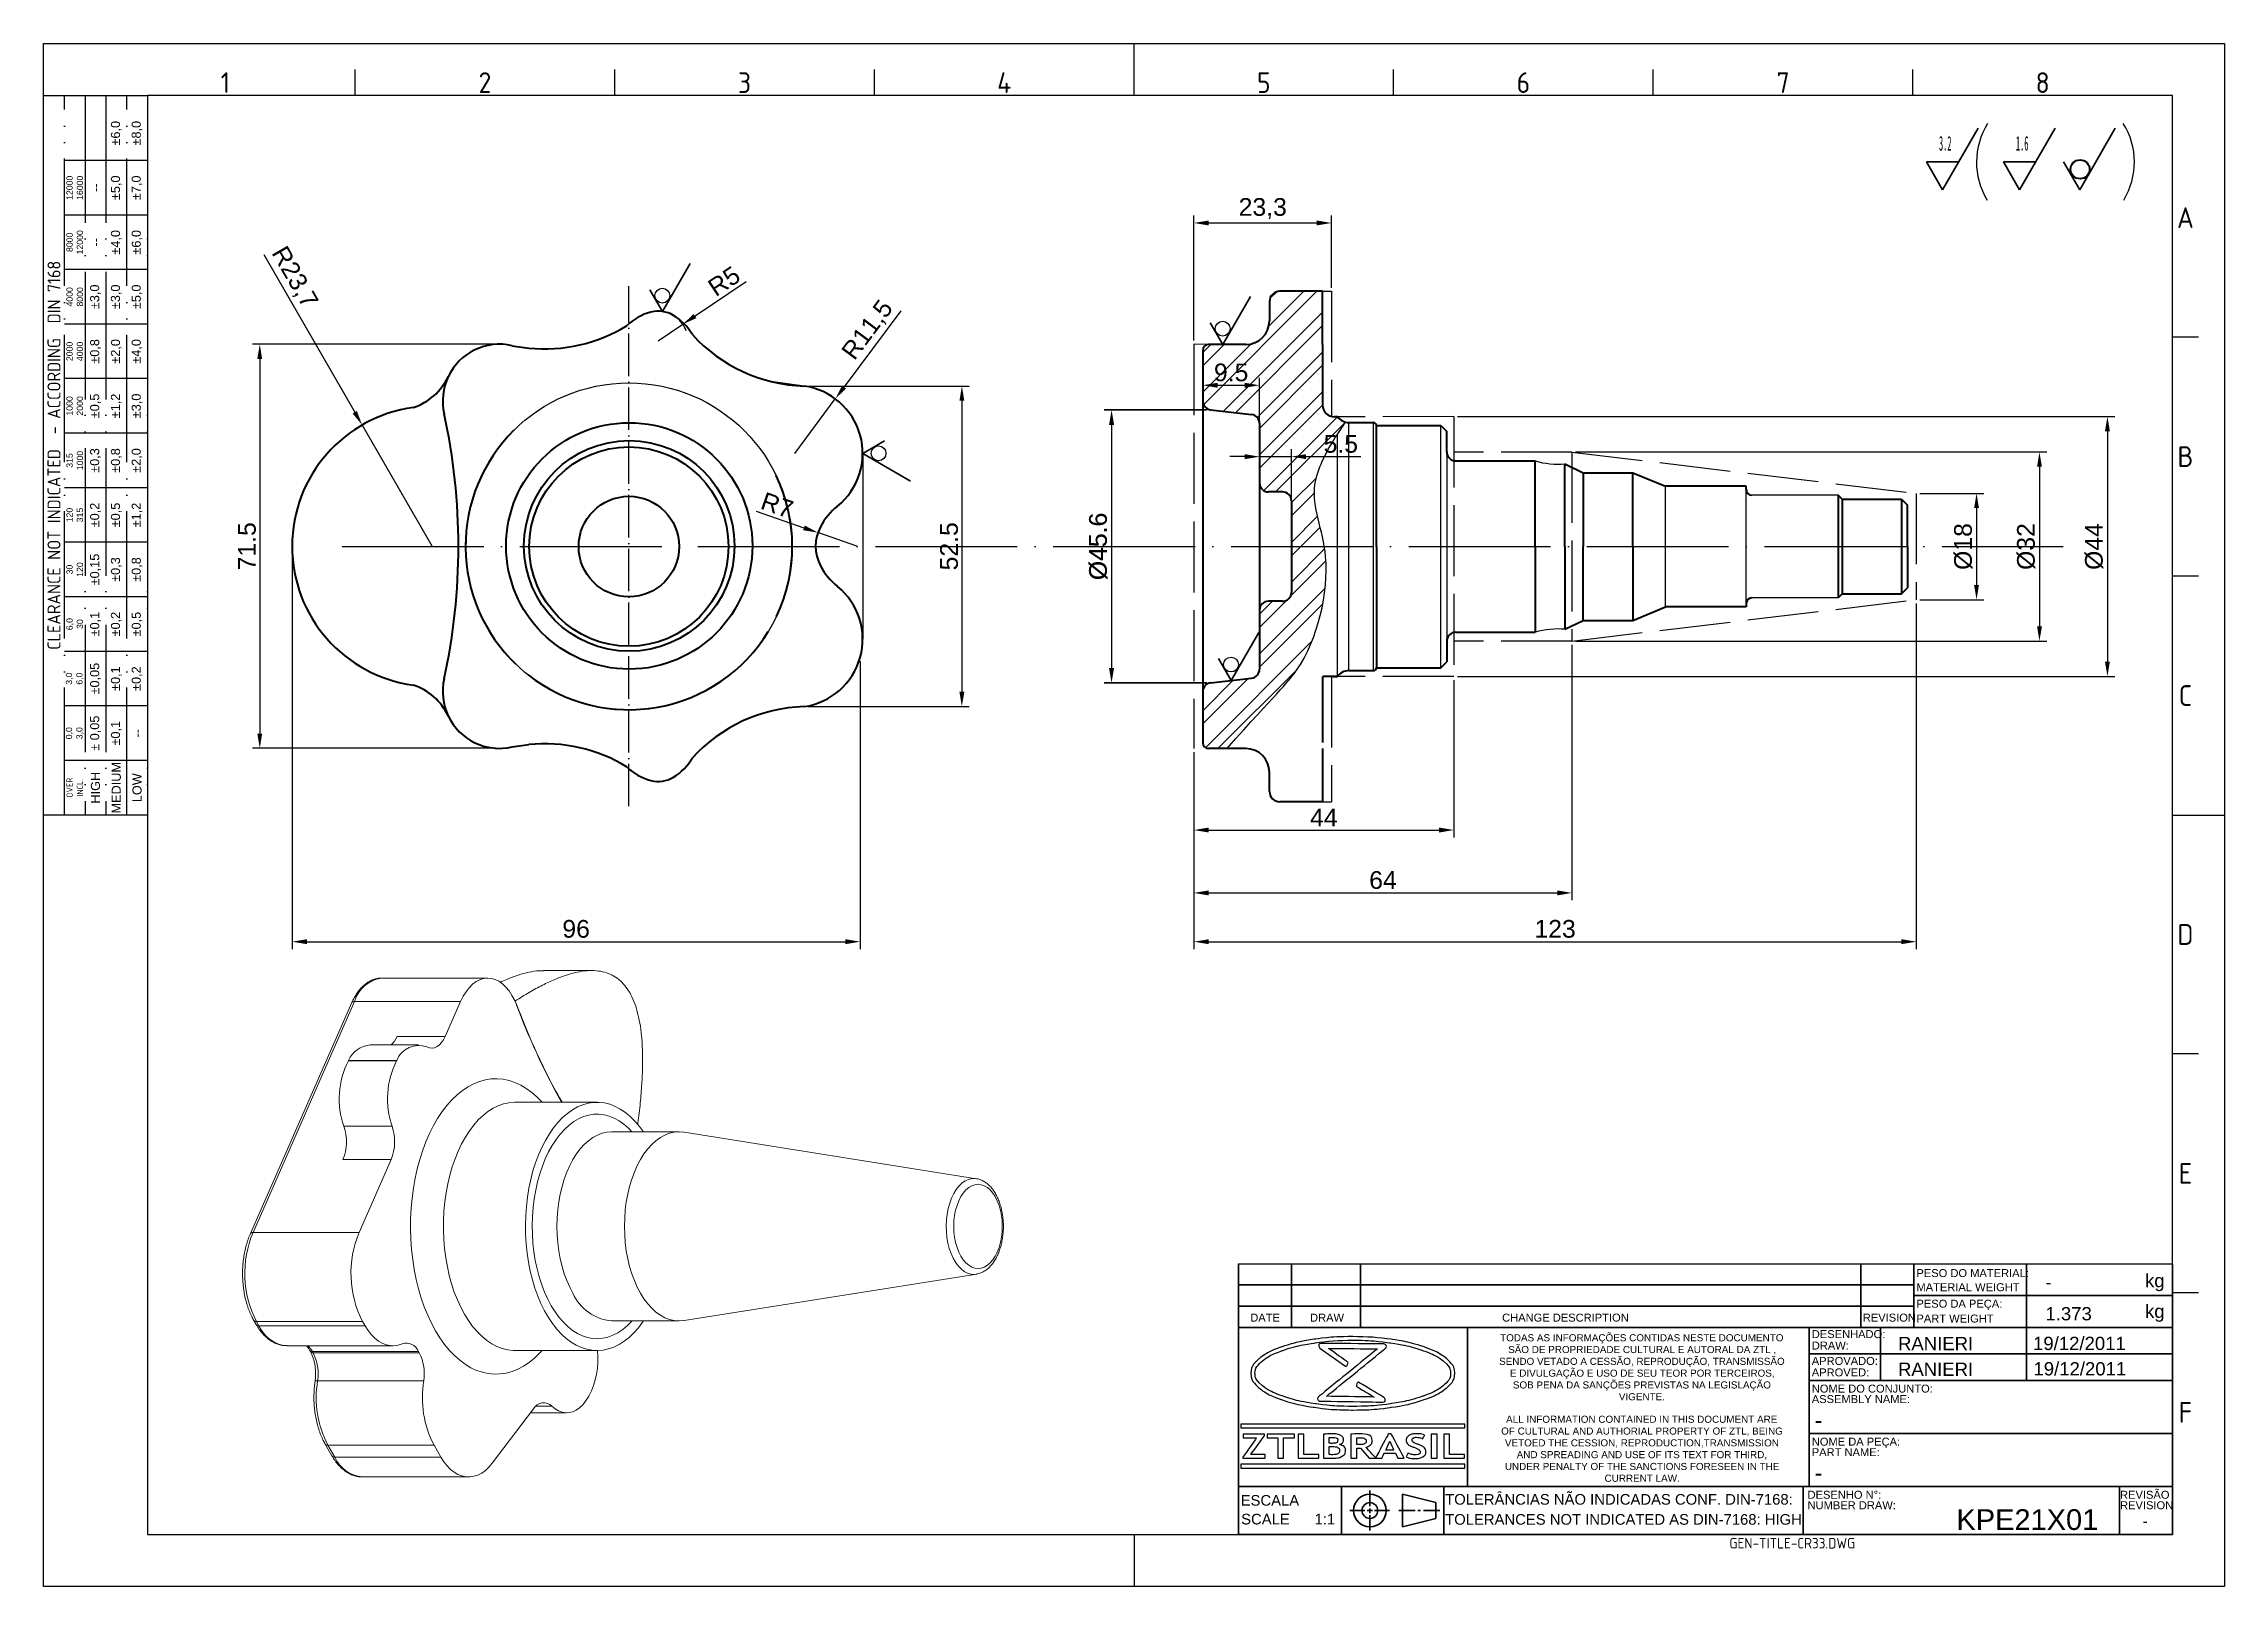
# Model space of a CAD drawing. Header units: millimetres. Extents: x 4780 to 5149, y 1689 to 1950.
import ezdxf
from ezdxf.enums import TextEntityAlignment as Align

# ---------------------------------------------------------------- set-up
doc = ezdxf.new("R2010")
doc.units = ezdxf.units.MM
for name, pattern in [('ACAD_ISO02W100', [15, 12, -3]), ('ACAD_ISO04W100', [30, 24, -3, 0, -3]), ('ACAD_ISO05W100', [33, 24, -3, 0, -3, 0, -3])]:
    doc.linetypes.add(name, pattern=pattern)
for name, color, linetype, lineweight in [('AM_0', 7, 'Continuous', 40), ('AM_4', 1, 'ACAD_ISO04W100', 25), ('AM_5', 3, 'Continuous', 25), ('AM_8', 40, 'ACAD_ISO02W100', 35), ('AM_BOR', 2, 'ACAD_ISO05W100', 35), ('CAXA4', 3, 'Continuous', 25)]:
    doc.layers.add(name, color=color, linetype=linetype, lineweight=lineweight)
doc.layers.add('Camada 1', color=7, linetype='Continuous')
doc.styles.add('ACISOTS', font='isocp.shx', dxfattribs={"height": 1})
doc.styles.get("Standard").update_dxf_attribs({"font": 'arial.ttf'})
doc.styles.add('UserTxtStyle3', font='', dxfattribs={"width": 0.4})
doc.styles.get('UserTxtStyle3').set_extended_font_data('FangSong_GB2312')
doc.dimstyles.new('ISO-25', dxfattribs={"dimtxt": 3, "dimasz": 2.5, "dimexe": 1.25, "dimexo": 0.625, "dimtad": 1, "dimtxsty": 'Standard', "dimcen": 2.5, "dimadec": 0, "dimazin": 0, "dimtfac": 1, "dimtmove": 0, "dimatfit": 3, "dimfxl": 1, "dimarcsym": 0})

msp = doc.modelspace()

# ---------------------------------------------------------------- texts
at = {"color": 0, "linetype": 'Continuous', "char_height": 1.1979, "attachment_point": 1}
for s, insert in [('\\pi0.21127;TODAS AS INFORMAÇÕES CONTIDAS NESTE DOCUMENTO \\P\\pi1.5648;SÃO DE PROPRIEDADE CULTURAL E AUTORAL DA ZTL , \\P\\pi0.040904;SENDO VETADO A CESSÃO, REPRODUÇÃO, TRANSMISSÃO \\P\\pi1.8729;E DIVULGAÇÃO E USO DE SEU TEOR POR TERCEIROS, \\P\\pi2.3628;SOB PENA DA SANÇÕES PREVISTAS NA LEGISLAÇÃO \\P\\pi20.313;VIGENTE.', (5025.908, 1731.657)), ('\\pi1.2221;ALL INFORMATION CONTAINED IN THIS DOCUMENT ARE \\P\\pi0.38491;OF CULTURAL AND AUTHORIAL PROPERTY OF ZTL, BEING  \\P\\pi1.0161;VETOED THE CESSION, REPRODUCTION,TRANSMISSION \\P\\pi3.0177;AND SPREADING AND USE OF ITS TEXT FOR THIRD, \\P\\pi1.0076;UNDER PENALTY OF THE SANCTIONS FORESEEN IN THE \\P\\pi17.888;CURRENT LAW.', (5025.908, 1717.863))]:
    msp.add_mtext_dynamic_manual_height_columns(s, width=48.28462, gutter_width=12.5, heights=[0], dxfattribs=dict(at, insert=insert))
at = {"layer": 'AM_8', "color": 0, "linetype": 'Continuous'}
for s, height, p in [('PESO DO MATERIAL:', 1.34764, (5096.601, 1741.326)), ('MATERIAL WEIGHT', 1.34764, (5096.601, 1738.94)), ('kg', 2.2461, (5135.306, 1739.604)), ('PESO DA PEÇA:', 1.34764, (5096.601, 1736.147)), ('kg', 2.2461, (5135.306, 1734.422)), ('DATE', 1.3476, (4983.816, 1733.79)), ('DRAW', 1.3476, (4993.94, 1733.79)), ('CHANGE DESCRIPTION', 1.34764, (5026.457, 1733.79)), ('DESENHADO:', 1.3476, (5078.883, 1730.997)), ('REVISION', 1.3476, (5087.52, 1733.79)), ('PART WEIGHT', 1.34764, (5096.601, 1733.632)), ('DRAW:', 1.3476, (5078.883, 1729.059)), ('APROVADO:', 1.3476, (5078.883, 1726.458)), ('APROVED:', 1.3476, (5078.883, 1724.52)), ('ASSEMBLY NAME:', 1.34764, (5078.883, 1720.003)), ('NOME DO CONJUNTO:', 1.34764, (5078.883, 1721.778)), ('NOME DA PEÇA:', 1.34764, (5078.883, 1712.794)), ('PART NAME:', 1.3476, (5078.883, 1711.019)), ('ESCALA', 1.7969, (4982.192, 1702.64)), ('TOLERÂNCIAS NÃO INDICADAS CONF. DIN-7168:', 1.79685, (5016.811, 1702.808)), ('DESENHO N%%d:', 1.34764, (5078.167, 1703.809)), ('NUMBER DRAW:', 1.34764, (5078.167, 1702.035)), ('REVISÃO', 1.3476, (5131.078, 1703.809)), ('REVISION', 1.3476, (5131.078, 1702.035)), ('SCALE      1:1', 1.79685, (4982.276, 1699.465)), ('TOLERANCES NOT INDICATED AS DIN-7168: HIGH', 1.79685, (5016.811, 1699.416))]:
    msp.add_text(s, height=height, dxfattribs=at).set_placement(p)
for tag, p in [('-', (5118.442, 1740.472)), ('1.373', (5118.442, 1735.127))]:
    msp.add_attdef(tag, text='', height=2.246, dxfattribs=at).set_placement(p, align=Align.MIDDLE_LEFT)
for tag, p, height in [('RANIERI', (5093.482, 1728.952), 2.246), ('19/12/2011', (5116.347, 1728.979), 2.246), ('RANIERI', (5093.48, 1724.606), 2.246), ('19/12/2011', (5116.419, 1724.68), 2.246), ('-', (5079.391, 1715.763), 2.695), ('-', (5079.391, 1706.847), 2.695), ('KPE21X01', (5103.373, 1698.524), 3.514)]:
    msp.add_attdef(tag, p, '', height=height, dxfattribs=at)
msp.add_attdef('-', text='', height=1.757, dxfattribs=at).set_placement((5135.33, 1700.009), align=Align.MIDDLE_CENTER)
at = {"layer": 'AM_8', "color": 0, "linetype": 'Continuous', "style": 'ACISOTS'}
msp.add_attdef('GEN-TITLE-CR33.DWG', (5064.934, 1695.388), '', height=1.797, dxfattribs=at)
at = {"layer": 'CAXA4', "color": 0, "linetype": 'Continuous', "lineweight": 25, "attachment_point": 1, "style": 'UserTxtStyle3'}
for s, insert, char_height in [('3.2', (5100.422, 1934.435), 2.4667), ('\\fFangSong_GB2312|b0|i0|p34;1.6', (5113.449, 1934.435), 2.46672)]:
    msp.add_mtext(s, dxfattribs=dict(at, insert=insert, char_height=char_height))

# ---------------------------------------------------------------- blocks, each defined once
blk = doc.blocks.new('A3 ZTL')
for p, q in [((19.57, 280.82), (19.57, 9.78)), ((401.17, 280.82), (19.57, 280.82)), ((401.17, 9.78), (401.17, 280.82)), ((19.57, 9.78), (401.17, 9.78))]:
    blk.add_line(p, q)
at = {"layer": 'AM_BOR', "color": 135, "linetype": 'Continuous', "lineweight": 25}
for p, q in [((0, 0), (0, 290.61)), ((0, 290.61), (410.96, 290.61)), ((410.96, 290.61), (410.96, 0)), ((410.96, 0), (0, 0))]:
    blk.add_line(p, q, dxfattribs=at)
at = {"layer": 'AM_BOR', "color": 135, "lineweight": 25}
for p, q in [((205.48, 280.82), (205.48, 290.61)), ((58.71, 280.82), (58.71, 285.71)), ((107.63, 280.82), (107.63, 285.71)), ((156.56, 280.82), (156.56, 285.71)), ((254.4, 280.82), (254.4, 285.71)), ((303.33, 280.82), (303.33, 285.71)), ((352.25, 280.82), (352.25, 285.71)), ((3.91, 145.3), (3.91, 280.82)), ((7.83, 280.82), (7.83, 145.3)), ((11.74, 280.82), (11.74, 145.3)), ((15.66, 145.3), (15.66, 280.82)), ((19.57, 268.59), (3.91, 268.59)), ((19.57, 258.32), (3.91, 258.32)), ((19.57, 248.04), (3.91, 248.04)), ((19.57, 237.77), (3.91, 237.77)), ((406.07, 235.32), (401.17, 235.32)), ((19.57, 227.5), (3.91, 227.5)), ((19.57, 217.22), (3.91, 217.22)), ((19.57, 206.95), (3.91, 206.95)), ((19.57, 196.67), (3.91, 196.67)), ((406.07, 190.31), (401.17, 190.31)), ((19.57, 186.4), (3.91, 186.4)), ((19.57, 176.13), (3.91, 176.13)), ((19.57, 165.85), (3.91, 165.85)), ((19.57, 155.58), (3.91, 155.58)), ((401.17, 145.3), (410.96, 145.3)), ((406.07, 100.29), (401.17, 100.29)), ((406.07, 55.28), (401.17, 55.28)), ((205.48, 9.78), (205.48, 0))]:
    blk.add_line(p, q, dxfattribs=at)
blk.add_lwpolyline([(19.57, 145.3), (0, 145.3), (0, 280.82), (19.57, 280.82)], close=True, dxfattribs=at)
at = {"layer": 'AM_BOR', "color": 135, "lineweight": 25, "style": 'ACISOTS'}
for s, p in [('1', (34.25, 283.27)), ('2', (83.17, 283.27)), ('3', (132.09, 283.27)), ('4', (181.02, 283.27)), ('5', (229.94, 283.27)), ('6', (278.86, 283.27)), ('7', (327.79, 283.27)), ('8', (376.71, 283.27)), ('A', (403.62, 257.83)), ('B', (403.62, 212.82)), ('C', (403.62, 167.81)), ('D', (403.62, 122.8)), ('E', (403.62, 77.79)), ('F', (403.62, 32.78))]:
    blk.add_text(s, height=3.91, dxfattribs=at).set_placement(p, align=Align.MIDDLE)
at = {"layer": 'AM_BOR', "color": 135, "lineweight": 25, "attachment_point": 5, "rotation": 90}
for s, insert, char_height, width in [('±6,0', (13.7, 273.73), 1.712, 10.274), ('±8,0', (17.61, 273.73), 1.712, 10.274), ('12000\\P16000', (5.87, 263.45), 1.174, 10.274), ('--', (9.78, 263.45), 1.712, 10.274), ('±5,0', (13.7, 263.45), 1.712, 10.274), ('±7,0', (17.61, 263.45), 1.712, 10.274), ('8000\\P12000', (5.87, 253.18), 1.174, 10.274), ('±4,0', (13.7, 253.18), 1.712, 10.274), ('±6,0', (17.61, 253.18), 1.712, 10.274), ('--', (9.78, 253.18), 1.712, 10.274), ('{\\Fisocp.shx|c0;CLEARANCE NOT INDICATED  - ACCORDING  DIN 7168}', (1.96, 213.06), 2.4462, 135.5186), ('4000\\P8000', (5.87, 242.91), 1.174, 10.274), ('±3,0', (9.78, 242.91), 1.712, 10.274), ('±3,0', (13.7, 242.91), 1.712, 10.274), ('±5,0', (17.61, 242.91), 1.712, 10.274), ('2000\\P4000', (5.87, 232.63), 1.174, 10.274), ('±0,8', (9.78, 232.63), 1.712, 10.274), ('±2,0', (13.7, 232.63), 1.712, 10.274), ('±4,0', (17.61, 232.63), 1.712, 10.274), ('1000\\P2000', (5.87, 222.36), 1.174, 10.274), ('±0,5', (9.78, 222.36), 1.712, 10.274), ('±1,2', (13.7, 222.36), 1.712, 10.274), ('±3,0', (17.61, 222.36), 1.712, 10.274), ('315\\P1000', (5.87, 212.08), 1.174, 10.274), ('±0,3', (9.78, 212.08), 1.712, 10.274), ('±0,8', (13.7, 212.08), 1.712, 10.274), ('±2,0', (17.61, 212.08), 1.712, 10.274), ('120\\P315', (5.87, 201.81), 1.174, 10.274), ('±0,2', (9.78, 201.81), 1.712, 10.274), ('±0,5', (13.7, 201.81), 1.712, 10.274), ('±1,2', (17.61, 201.81), 1.712, 10.274), ('±0,15', (9.78, 191.54), 1.712, 10.274), ('±0,3', (13.7, 191.54), 1.712, 10.274), ('±0,8', (17.61, 191.54), 1.712, 10.274), ('30\\P120', (5.87, 191.54), 1.174, 10.274), ('6,0\\P30', (5.87, 181.26), 1.174, 10.274), ('±0,1', (9.78, 181.26), 1.712, 10.274), ('±0,2', (13.7, 181.26), 1.712, 10.274), ('±0,5', (17.61, 181.26), 1.712, 10.274), ('±0,05', (9.78, 170.99), 1.712, 10.274), ('±0,1', (13.7, 170.99), 1.712, 10.274), ('±0,2', (17.61, 170.99), 1.712, 10.274), ('3,0\\P6,0', (5.87, 170.99), 1.174, 10.274), ('0,0\\P3,0', (5.87, 160.71), 1.174, 10.274), ('± 0,05', (9.78, 160.71), 1.712, 10.274), ('\\pt4.69206;±0,1', (13.7, 160.71), 1.7123, 10.274), ('--', (17.61, 160.71), 1.712, 10.274), ('{\\Fisocp.shx|c0;OVER\\PINCL.}', (5.87, 150.44), 1.1742, 10.274), ('HIGH', (9.78, 150.44), 1.712, 10.274), ('MEDIUM', (13.7, 150.44), 1.712, 10.274), ('LOW', (17.61, 150.44), 1.712, 10.274)]:
    blk.add_mtext(s, dxfattribs=dict(at, insert=insert, char_height=char_height, width=width))
blk = doc.blocks.new('*D28')
at = {"layer": 'AM_5', "color": 0, "lineweight": -2, "transparency": 16777216}
for p, q in [((4976.48, 1888.1), (4959.09, 1888.1)), ((4960.34, 1885.6), (4960.34, 1844.4)), ((4976.48, 1841.9), (4959.09, 1841.9))]:
    blk.add_line(p, q, dxfattribs=at)
at = {"layer": 'AM_5', "color": 0, "transparency": 16777216}
for points in [[(4959.92, 1885.6), (4960.75, 1885.6), (4960.34, 1888.1)], [(4959.92, 1844.4), (4960.75, 1844.4), (4960.34, 1841.9)]]:
    blk.add_solid(points, dxfattribs=at)
at = {"layer": 'Defpoints', "color": 0, "transparency": 16777216}
for p in [(4977.11, 1888.1), (4960.34, 1841.9), (4977.11, 1841.9)]:
    blk.add_point(p, dxfattribs=at)
at = {"layer": 'AM_5', "color": 0, "transparency": 16777216, "insert": (4958.1, 1865), "char_height": 3, "attachment_point": 5, "rotation": 90}
blk.add_mtext('%%C45.6', dxfattribs=at)
blk = doc.blocks.new('*D57')
at = {"layer": 'AM_5', "color": 0, "lineweight": -2, "transparency": 16777216}
for p, q in [((4974.28, 1899.82), (4974.28, 1920.97)), ((4997.58, 1908.77), (4997.58, 1920.97)), ((4976.78, 1919.72), (4995.08, 1919.72))]:
    blk.add_line(p, q, dxfattribs=at)
at = {"layer": 'AM_5', "color": 0, "transparency": 16777216}
for points in [[(4976.78, 1920.14), (4976.78, 1919.3), (4974.28, 1919.72)], [(4995.08, 1920.14), (4995.08, 1919.3), (4997.58, 1919.72)]]:
    blk.add_solid(points, dxfattribs=at)
at = {"layer": 'Defpoints', "color": 0, "transparency": 16777216}
for p in [(4997.58, 1919.72), (4997.58, 1908.15), (4974.28, 1899.19)]:
    blk.add_point(p, dxfattribs=at)
at = {"layer": 'AM_5', "color": 0, "transparency": 16777216, "insert": (4985.93, 1922.15), "char_height": 3, "attachment_point": 5}
blk.add_mtext('23,3', dxfattribs=at)
blk = doc.blocks.new('*D58')
at = {"layer": 'AM_5', "color": 0, "lineweight": -2, "transparency": 16777216}
for p, q in [((5018.28, 1842.33), (5018.28, 1815.73)), ((4974.28, 1830.18), (4974.28, 1815.73)), ((4976.78, 1816.98), (5015.78, 1816.98))]:
    blk.add_line(p, q, dxfattribs=at)
at = {"layer": 'AM_5', "color": 0, "transparency": 16777216}
for points in [[(4976.78, 1817.4), (4976.78, 1816.56), (4974.28, 1816.98)], [(5015.78, 1817.4), (5015.78, 1816.56), (5018.28, 1816.98)]]:
    blk.add_solid(points, dxfattribs=at)
at = {"layer": 'Defpoints', "color": 0, "transparency": 16777216}
for p in [(5018.28, 1842.96), (4974.28, 1830.81), (5018.28, 1816.98)]:
    blk.add_point(p, dxfattribs=at)
at = {"layer": 'AM_5', "color": 0, "transparency": 16777216, "insert": (4996.28, 1819.11), "char_height": 3, "attachment_point": 5}
blk.add_mtext('44', dxfattribs=at)
blk = doc.blocks.new('*D59')
at = {"layer": 'AM_5', "color": 0, "lineweight": -2, "transparency": 16777216}
for p, q in [((5038.28, 1848.33), (5038.28, 1805.09)), ((4974.28, 1830.18), (4974.28, 1805.09)), ((4976.78, 1806.34), (5035.78, 1806.34))]:
    blk.add_line(p, q, dxfattribs=at)
at = {"layer": 'AM_5', "color": 0, "transparency": 16777216}
for points in [[(4976.78, 1806.76), (4976.78, 1805.92), (4974.28, 1806.34)], [(5035.78, 1806.76), (5035.78, 1805.92), (5038.28, 1806.34)]]:
    blk.add_solid(points, dxfattribs=at)
at = {"layer": 'Defpoints', "color": 0, "transparency": 16777216}
for p in [(5038.28, 1848.96), (4974.28, 1830.81), (5038.28, 1806.34)]:
    blk.add_point(p, dxfattribs=at)
at = {"layer": 'AM_5', "color": 0, "transparency": 16777216, "insert": (5006.28, 1808.5), "char_height": 3, "attachment_point": 5}
blk.add_mtext('64', dxfattribs=at)
blk = doc.blocks.new('*D60')
at = {"layer": 'AM_5', "color": 0, "lineweight": -2, "transparency": 16777216}
for p, q in [((5018.9, 1886.96), (5130.19, 1886.96)), ((5128.94, 1884.46), (5128.94, 1845.46)), ((5018.9, 1842.96), (5130.19, 1842.96))]:
    blk.add_line(p, q, dxfattribs=at)
at = {"layer": 'AM_5', "color": 0, "transparency": 16777216}
for points in [[(5128.52, 1884.46), (5129.35, 1884.46), (5128.94, 1886.96)], [(5128.52, 1845.46), (5129.35, 1845.46), (5128.94, 1842.96)]]:
    blk.add_solid(points, dxfattribs=at)
at = {"layer": 'Defpoints', "color": 0, "transparency": 16777216}
for p in [(5018.28, 1886.96), (5018.28, 1842.96), (5128.94, 1842.96)]:
    blk.add_point(p, dxfattribs=at)
at = {"layer": 'AM_5', "color": 0, "transparency": 16777216, "insert": (5126.7, 1864.96), "char_height": 3, "attachment_point": 5, "rotation": 90}
blk.add_mtext('%%c44', dxfattribs=at)
blk = doc.blocks.new('*D61')
at = {"layer": 'AM_5', "color": 0, "lineweight": -2, "transparency": 16777216}
for p, q in [((5038.9, 1880.96), (5118.68, 1880.96)), ((5117.43, 1878.46), (5117.43, 1851.46)), ((5038.9, 1848.96), (5118.68, 1848.96))]:
    blk.add_line(p, q, dxfattribs=at)
at = {"layer": 'AM_5', "color": 0, "transparency": 16777216}
for points in [[(5117.02, 1878.46), (5117.85, 1878.46), (5117.43, 1880.96)], [(5117.02, 1851.46), (5117.85, 1851.46), (5117.43, 1848.96)]]:
    blk.add_solid(points, dxfattribs=at)
at = {"layer": 'Defpoints', "color": 0, "transparency": 16777216}
for p in [(5038.28, 1880.96), (5038.28, 1848.96), (5117.43, 1848.96)]:
    blk.add_point(p, dxfattribs=at)
at = {"layer": 'AM_5', "color": 0, "transparency": 16777216, "insert": (5115.19, 1864.96), "char_height": 3, "attachment_point": 5, "rotation": 90}
blk.add_mtext('%%C32', dxfattribs=at)
blk = doc.blocks.new('*D62')
at = {"layer": 'AM_5', "color": 0, "lineweight": -2, "transparency": 16777216}
for p, q in [((5097.2, 1873.96), (5108.03, 1873.96)), ((5106.78, 1871.46), (5106.78, 1858.46)), ((5097.2, 1855.96), (5108.03, 1855.96))]:
    blk.add_line(p, q, dxfattribs=at)
at = {"layer": 'AM_5', "color": 0, "transparency": 16777216}
for points in [[(5106.36, 1871.46), (5107.19, 1871.46), (5106.78, 1873.96)], [(5106.36, 1858.46), (5107.19, 1858.46), (5106.78, 1855.96)]]:
    blk.add_solid(points, dxfattribs=at)
at = {"layer": 'Defpoints', "color": 0, "transparency": 16777216}
for p in [(5096.57, 1873.96), (5096.57, 1855.96), (5106.78, 1855.96)]:
    blk.add_point(p, dxfattribs=at)
at = {"layer": 'AM_5', "color": 0, "transparency": 16777216, "insert": (5104.54, 1864.96), "char_height": 3, "attachment_point": 5, "rotation": 90}
blk.add_mtext('%%C18', dxfattribs=at)
blk = doc.blocks.new('*D65')
at = {"layer": 'AM_5', "color": 0, "lineweight": -2, "transparency": 16777216}
for p, q in [((5096.57, 1855.33), (5096.57, 1796.83)), ((4974.28, 1830.18), (4974.28, 1796.83)), ((4976.78, 1798.08), (5094.07, 1798.08))]:
    blk.add_line(p, q, dxfattribs=at)
at = {"layer": 'AM_5', "color": 0, "transparency": 16777216}
for points in [[(4976.78, 1798.5), (4976.78, 1797.67), (4974.28, 1798.08)], [(5094.07, 1798.5), (5094.07, 1797.67), (5096.57, 1798.08)]]:
    blk.add_solid(points, dxfattribs=at)
at = {"layer": 'Defpoints', "color": 0, "transparency": 16777216}
for p in [(5096.57, 1855.96), (4974.28, 1830.81), (5096.57, 1798.08)]:
    blk.add_point(p, dxfattribs=at)
at = {"layer": 'AM_5', "color": 0, "transparency": 16777216, "insert": (5035.43, 1800.24), "char_height": 3, "attachment_point": 5}
blk.add_mtext('123', dxfattribs=at)
blk = doc.blocks.new('*D94')
at = {"layer": 'AM_5', "color": 0, "lineweight": -2, "transparency": 16777216}
for p, q in [((4856.07, 1899.19), (4814.87, 1899.19)), ((4816.12, 1896.69), (4816.12, 1833.31)), ((4856.07, 1830.81), (4814.87, 1830.81))]:
    blk.add_line(p, q, dxfattribs=at)
at = {"layer": 'AM_5', "color": 0, "transparency": 16777216}
for points in [[(4815.7, 1896.69), (4816.53, 1896.69), (4816.12, 1899.19)], [(4815.7, 1833.31), (4816.53, 1833.31), (4816.12, 1830.81)]]:
    blk.add_solid(points, dxfattribs=at)
at = {"layer": 'Defpoints', "color": 0, "transparency": 16777216}
for p in [(4856.69, 1899.19), (4816.12, 1830.81), (4856.69, 1830.81)]:
    blk.add_point(p, dxfattribs=at)
at = {"layer": 'AM_5', "color": 0, "transparency": 16777216, "insert": (4813.96, 1865), "char_height": 3, "attachment_point": 5, "rotation": 90}
blk.add_mtext('71.5', dxfattribs=at)
blk = doc.blocks.new('*D95')
at = {"layer": 'AM_5', "color": 0, "lineweight": -2, "transparency": 16777216}
for p, q in [((4908.89, 1892.12), (4936.24, 1892.12)), ((4934.99, 1889.62), (4934.99, 1840.38)), ((4908.89, 1837.88), (4936.24, 1837.88))]:
    blk.add_line(p, q, dxfattribs=at)
at = {"layer": 'AM_5', "color": 0, "transparency": 16777216}
for points in [[(4934.57, 1889.62), (4935.41, 1889.62), (4934.99, 1892.12)], [(4934.57, 1840.38), (4935.41, 1840.38), (4934.99, 1837.88)]]:
    blk.add_solid(points, dxfattribs=at)
at = {"layer": 'Defpoints', "color": 0, "transparency": 16777216}
for p in [(4908.27, 1892.12), (4908.27, 1837.88), (4934.99, 1837.88)]:
    blk.add_point(p, dxfattribs=at)
at = {"layer": 'AM_5', "color": 0, "transparency": 16777216, "insert": (4932.83, 1865), "char_height": 3, "attachment_point": 5, "rotation": 90}
blk.add_mtext('52.5', dxfattribs=at)
blk = doc.blocks.new('*D96')
at = {"layer": 'AM_5', "color": 0, "lineweight": -2, "transparency": 16777216}
for p, q in [((4976.47, 1888.05), (4959.08, 1888.05)), ((4960.33, 1885.55), (4960.33, 1844.36)), ((4976.47, 1841.86), (4959.08, 1841.86))]:
    blk.add_line(p, q, dxfattribs=at)
at = {"layer": 'AM_5', "color": 0, "transparency": 16777216}
for points in [[(4959.91, 1885.55), (4960.74, 1885.55), (4960.33, 1888.05)], [(4959.91, 1844.36), (4960.74, 1844.36), (4960.33, 1841.86)]]:
    blk.add_solid(points, dxfattribs=at)
at = {"layer": 'Defpoints', "color": 0, "transparency": 16777216}
for p in [(4977.1, 1888.05), (4960.33, 1841.86), (4977.1, 1841.86)]:
    blk.add_point(p, dxfattribs=at)
at = {"layer": 'AM_5', "color": 0, "transparency": 16777216, "insert": (4958.08, 1864.96), "char_height": 3, "attachment_point": 5, "rotation": 90}
blk.add_mtext('%%C45.6', dxfattribs=at)
blk = doc.blocks.new('*D106')
at = {"layer": 'AM_5', "color": 0, "lineweight": -2, "transparency": 16777216}
for p, q in [((4924.66, 1904.86), (4915.06, 1891.96)), ((4906.69, 1880.73), (4913.56, 1889.95))]:
    blk.add_line(p, q, dxfattribs=at)
at = {"layer": 'AM_5', "color": 0, "transparency": 16777216}
blk.add_solid([(4914.72, 1892.21), (4915.39, 1891.71), (4913.56, 1889.95)], dxfattribs=at)
at = {"layer": 'Defpoints', "color": 0, "transparency": 16777216}
for p in [(4913.56, 1889.95), (4906.69, 1880.73)]:
    blk.add_point(p, dxfattribs=at)
at = {"layer": 'AM_5', "color": 0, "transparency": 16777216, "insert": (4919.15, 1901.52), "char_height": 3, "attachment_point": 5, "rotation": 53.3286}
blk.add_mtext('R11,5', dxfattribs=at)
blk = doc.blocks.new('*D107')
at = {"layer": 'AM_5', "color": 0, "lineweight": -2, "transparency": 16777216}
for p, q in [((4900.15, 1870.96), (4908.26, 1868.13)), ((4917.23, 1865), (4910.62, 1867.31))]:
    blk.add_line(p, q, dxfattribs=at)
at = {"layer": 'AM_5', "color": 0, "transparency": 16777216}
blk.add_solid([(4908.39, 1868.52), (4908.12, 1867.73), (4910.62, 1867.31)], dxfattribs=at)
at = {"layer": 'Defpoints', "color": 0, "transparency": 16777216}
for p in [(4910.62, 1867.31), (4917.23, 1865)]:
    blk.add_point(p, dxfattribs=at)
at = {"layer": 'AM_5', "color": 0, "transparency": 16777216, "insert": (4903.72, 1871.96), "char_height": 3, "attachment_point": 5, "rotation": 340.7736}
blk.add_mtext('R7', dxfattribs=at)
blk = doc.blocks.new('*D116')
at = {"layer": 'AM_5', "color": 0, "lineweight": -2, "transparency": 16777216}
for p, q in [((4821.59, 1864.38), (4821.59, 1796.83)), ((4917.77, 1845.55), (4917.77, 1796.83)), ((4824.09, 1798.08), (4915.27, 1798.08))]:
    blk.add_line(p, q, dxfattribs=at)
at = {"layer": 'AM_5', "color": 0, "transparency": 16777216}
for points in [[(4824.09, 1798.5), (4824.09, 1797.67), (4821.59, 1798.08)], [(4915.27, 1798.5), (4915.27, 1797.67), (4917.77, 1798.08)]]:
    blk.add_solid(points, dxfattribs=at)
at = {"layer": 'Defpoints', "color": 0, "transparency": 16777216}
for p in [(4821.59, 1865), (4917.77, 1846.18), (4917.77, 1798.08)]:
    blk.add_point(p, dxfattribs=at)
at = {"layer": 'AM_5', "color": 0, "transparency": 16777216, "insert": (4869.68, 1800.24), "char_height": 3, "attachment_point": 5}
blk.add_mtext('96', dxfattribs=at)
blk = doc.blocks.new('*D117')
at = {"layer": 'AM_5', "color": 0, "lineweight": -2, "transparency": 16777216}
for p, q in [((4816.81, 1914.39), (4832.2, 1887.69)), ((4845.29, 1865), (4833.45, 1885.53))]:
    blk.add_line(p, q, dxfattribs=at)
at = {"layer": 'AM_5', "color": 0, "transparency": 16777216}
blk.add_solid([(4832.56, 1887.9), (4831.84, 1887.48), (4833.45, 1885.53)], dxfattribs=at)
at = {"layer": 'Defpoints', "color": 0, "transparency": 16777216}
for p in [(4833.45, 1885.53), (4845.29, 1865)]:
    blk.add_point(p, dxfattribs=at)
at = {"layer": 'AM_5', "color": 0, "transparency": 16777216, "insert": (4821.89, 1910.44), "char_height": 3, "attachment_point": 5, "rotation": 299.9737}
blk.add_mtext('R23,7', dxfattribs=at)
blk = doc.blocks.new('*D118')
at = {"layer": 'AM_5', "color": 0, "lineweight": -2, "transparency": 16777216}
for p, q in [((4898.47, 1909.78), (4889.82, 1903.97)), ((4883.59, 1899.79), (4887.74, 1902.58))]:
    blk.add_line(p, q, dxfattribs=at)
blk.add_arc((4883.59, 1899.79), 5, 19.5434, 52.0251, dxfattribs=at)
at = {"layer": 'AM_5', "color": 0, "transparency": 16777216}
blk.add_solid([(4889.58, 1904.31), (4890.05, 1903.62), (4887.74, 1902.58)], dxfattribs=at)
at = {"layer": 'Defpoints', "color": 0, "transparency": 16777216}
for p in [(4887.74, 1902.58), (4883.59, 1899.79)]:
    blk.add_point(p, dxfattribs=at)
at = {"layer": 'AM_5', "color": 0, "transparency": 16777216, "insert": (4894.73, 1909.86), "char_height": 3, "attachment_point": 5, "rotation": 33.8674}
blk.add_mtext('R5', dxfattribs=at)
blk = doc.blocks.new('*D119')
at = {"layer": 'AM_5', "color": 0, "lineweight": -2, "transparency": 16777216}
for p, q in [((4975.78, 1890.21), (4975.78, 1893.5)), ((4978.28, 1892.25), (4982.88, 1892.25)), ((4985.38, 1886.36), (4985.38, 1893.5))]:
    blk.add_line(p, q, dxfattribs=at)
at = {"layer": 'AM_5', "color": 0, "transparency": 16777216}
for points in [[(4978.28, 1892.67), (4978.28, 1891.83), (4975.78, 1892.25)], [(4982.88, 1892.67), (4982.88, 1891.83), (4985.38, 1892.25)]]:
    blk.add_solid(points, dxfattribs=at)
at = {"layer": 'Defpoints', "color": 0, "transparency": 16777216}
for p in [(4985.38, 1892.25), (4975.78, 1889.59), (4985.38, 1885.73)]:
    blk.add_point(p, dxfattribs=at)
at = {"layer": 'AM_5', "color": 0, "transparency": 16777216, "insert": (4980.58, 1894.41), "char_height": 3, "attachment_point": 5}
blk.add_mtext('9.5', dxfattribs=at)
blk = doc.blocks.new('*D120')
at = {"layer": 'AM_5', "color": 0, "lineweight": -2, "transparency": 16777216}
for p, q in [((4982.88, 1880.17), (4980.38, 1880.17)), ((4985.38, 1876.33), (4985.38, 1881.42)), ((4985.38, 1880.17), (4990.78, 1880.17)), ((4990.78, 1873.33), (4990.78, 1881.42)), ((4993.28, 1880.17), (5002.51, 1880.17))]:
    blk.add_line(p, q, dxfattribs=at)
at = {"layer": 'AM_5', "color": 0, "transparency": 16777216}
for points in [[(4982.88, 1880.59), (4982.88, 1879.75), (4985.38, 1880.17)], [(4993.28, 1880.59), (4993.28, 1879.75), (4990.78, 1880.17)]]:
    blk.add_solid(points, dxfattribs=at)
at = {"layer": 'Defpoints', "color": 0, "transparency": 16777216}
for p in [(4990.78, 1880.17), (4985.38, 1875.71), (4990.78, 1872.71)]:
    blk.add_point(p, dxfattribs=at)
at = {"layer": 'AM_5', "color": 0, "transparency": 16777216, "insert": (4999.15, 1882.32), "char_height": 3, "attachment_point": 5}
blk.add_mtext('5.5', dxfattribs=at)

# ---------------------------------------------------------------- dimensions: what is measured, and where the dimension line sits
at = {"layer": 'AM_5'}
for base, p1, p2, picture, middle in [((4997.579, 1919.718), (4974.279, 1899.194), (4997.579, 1908.15), '*D57', (4985.929, 1922.146)), ((5038.279, 1806.339), (4974.279, 1830.806), (5038.279, 1848.955), '*D59', (5006.279, 1808.496)), ((5018.279, 1816.982), (4974.279, 1830.806), (5018.279, 1842.955), '*D58', (4996.279, 1819.107))]:
    dim = msp.add_linear_dim(base=base, p1=p1, p2=p2, dimstyle='ISO-25', dxfattribs=at)
    dim.commit()
    dim.dimension.update_dxf_attribs({"geometry": picture, "text_midpoint": middle})
for center, mpoint, picture, middle in [((4845.291, 1865), (4833.452, 1885.527), '*D117', (4819.784, 1909.226)), ((4883.588, 1899.789), (4887.739, 1902.576), '*D118', (4895.932, 1908.075)), ((4906.694, 1880.729), (4913.562, 1889.953), '*D106', (4921.098, 1900.074))]:
    dim = msp.add_radius_dim(center=center, mpoint=mpoint, dimstyle='ISO-25', dxfattribs=at)
    dim.commit()
    dim.dimension.update_dxf_attribs({"geometry": picture, "text_midpoint": middle, "dimtype": 164})
for base, p1, p2, text, picture, middle in [((4816.117, 1830.806), (4856.691, 1899.194), (4856.691, 1830.806), '71.5', '*D94', (4813.96, 1865)), ((4934.989, 1837.879), (4908.268, 1892.121), (4908.268, 1837.879), '52.5', '*D95', (4932.833, 1865)), ((4960.325, 1841.857), (4977.098, 1888.053), (4977.098, 1841.857), '%%C45.6', '*D96', (4958.085, 1864.955)), ((4960.336, 1841.902), (4977.109, 1888.098), (4977.109, 1841.902), '%%C45.6', '*D28', (4958.096, 1865)), ((5128.936, 1842.955), (5018.279, 1886.955), (5018.279, 1842.955), '%%c44', '*D60', (5126.695, 1864.955)), ((5117.433, 1848.955), (5038.279, 1880.955), (5038.279, 1848.955), '%%C32', '*D61', (5115.193, 1864.955)), ((5106.776, 1855.955), (5096.572, 1873.955), (5096.572, 1855.955), '%%C18', '*D62', (5104.536, 1864.955))]:
    dim = msp.add_linear_dim(base=base, p1=p1, p2=p2, angle=90, text=text, dimstyle='ISO-25', dxfattribs=at)
    dim.commit()
    dim.dimension.update_dxf_attribs({"geometry": picture, "text_midpoint": middle})
for base, p1, p2, text, picture, middle in [((4985.379, 1892.251), (4975.779, 1889.588), (4985.379, 1885.731), '9.5', '*D119', (4980.579, 1894.407)), ((4990.779, 1880.171), (4985.379, 1875.705), (4990.779, 1872.705), '5.5', '*D120', (4999.146, 1882.321)), ((4917.77, 1798.084), (4821.594, 1865), (4917.77, 1846.176), '96', '*D116', (4869.682, 1800.241)), ((5096.572, 1798.084), (4974.279, 1830.806), (5096.572, 1855.955), '123', '*D65', (5035.426, 1800.242))]:
    dim = msp.add_linear_dim(base=base, p1=p1, p2=p2, text=text, dimstyle='ISO-25', dxfattribs=at)
    dim.commit()
    dim.dimension.update_dxf_attribs({"geometry": picture, "text_midpoint": middle})
dim = msp.add_radius_dim(center=(4917.227, 1865), mpoint=(4910.617, 1867.305), dimstyle='ISO-25', dxfattribs=at)
dim.commit()
dim.dimension.update_dxf_attribs({"geometry": '*D107', "text_midpoint": (4903.722, 1871.96)})

# ---------------------------------------------------------------- hatches: boundary and pattern name
at = {"layer": 'AM_5'}
h = msp.add_hatch(dxfattribs=at)
h.set_pattern_fill('ANSI32', color=256, scale=0.5)
edge = h.paths.add_edge_path()
edge.add_line((4996.068, 1899.15), (4996.068, 1908.15))
edge.add_line((4996.068, 1908.15), (4988.818, 1908.15))
edge.add_arc((4988.818, 1906.4), 1.75, 90, 180)
edge.add_line((4987.068, 1906.4), (4987.068, 1903.15))
edge.add_arc((4983.068, 1903.15), 4, -90, 0, ccw=False)
edge.add_line((4983.068, 1899.15), (4976.768, 1899.15))
edge.add_arc((4976.768, 1898.15), 1, 90, 180)
edge.add_line((4975.768, 1898.15), (4975.779, 1889.588))
edge.add_arc((4977.279, 1889.588), 1.5, 180, 263.46337)
edge.add_line((4977.109, 1888.098), (4984.05, 1887.302))
edge.add_arc((4983.879, 1885.812), 1.5, 0, 83.46337, ccw=False)
edge.add_line((4985.379, 1885.812), (4985.379, 1885.65))
edge.add_line((4985.379, 1885.65), (4985.379, 1875.705))
edge.add_arc((4986.879, 1875.705), 1.5, 180, 270)
edge.add_line((4986.879, 1874.205), (4989.279, 1874.205))
edge.add_arc((4989.279, 1872.705), 1.5, 0, 90, ccw=False)
edge.add_line((4990.779, 1872.705), (4990.779, 1864.955))
edge.add_line((4990.779, 1864.955), (4996.347, 1864.955))
edge.add_spline(control_points=[(4996.347, 1864.955), (4995.697, 1868.865), (4993.233, 1874.37), (4996.678, 1881.012), (4998.454, 1883.774), (4998.579, 1883.966)], knot_values=[31.2873128, 31.2873128, 31.2873128, 31.2873128, 43.4165662, 52.5275531, 53.211751, 53.211751, 53.211751, 53.211751], degree=3, periodic=0)
edge.add_spline(control_points=[(4998.579, 1883.966), (4999.03, 1884.657), (4999.494, 1885.337), (4999.968, 1886.009)], knot_values=[53.211751, 53.211751, 53.211751, 53.211751, 55.6768274, 55.6768274, 55.6768274, 55.6768274], degree=3, periodic=0)
edge.add_arc((5000.496, 1888.355), 2.401, 217.03097, 257.35167, ccw=False)
edge.add_line((4998.579, 1886.909), (4998.068, 1886.909))
edge.add_arc((4998.068, 1888.909), 2, 180, 270, ccw=False)
edge.add_line((4996.068, 1888.909), (4996.068, 1899.15))
edge = h.paths.add_edge_path()
edge.add_spline(control_points=[(4979.919, 1830.806), (4988.192, 1840.066), (4994.469, 1845.761), (4997.305, 1857.973), (4996.44, 1864.397), (4996.347, 1864.955)], knot_values=[4.3008979, 4.3008979, 4.3008979, 4.3008979, 11.900803, 29.5554748, 31.2873128, 31.2873128, 31.2873128, 31.2873128], degree=3, periodic=0)
edge.add_line((4996.347, 1864.955), (4990.779, 1864.955))
edge.add_line((4990.779, 1864.955), (4990.779, 1857.205))
edge.add_arc((4989.279, 1857.205), 1.5, -90, 0, ccw=False)
edge.add_line((4989.279, 1855.705), (4986.879, 1855.705))
edge.add_arc((4986.879, 1854.205), 1.5, 90, 180)
edge.add_line((4985.379, 1854.205), (4985.379, 1844.188))
edge.add_arc((4983.879, 1844.188), 1.5, -83.46337, 0, ccw=False)
edge.add_line((4984.05, 1842.698), (4977.109, 1841.902))
edge.add_arc((4977.279, 1840.412), 1.5, 96.53663, 180)
edge.add_line((4975.779, 1840.412), (4975.768, 1831.761))
edge.add_arc((4976.768, 1831.761), 1, 180, 270)
edge.add_line((4976.768, 1830.761), (4979.879, 1830.761))

# ---------------------------------------------------------------- linework, layer by layer
at = {"color": 7, "linetype": 'Continuous', "lineweight": 15}
for p, q in [((4854.727, 1791.933), (4836.763, 1791.933)), ((4872.328, 1793.193), (4864.163, 1793.193)), ((4831.713, 1787.785), (4814.531, 1748.674)), ((4832.169, 1787.989), (4814.987, 1748.878)), ((4850.133, 1787.989), (4832.169, 1787.989)), ((4847.521, 1782.044), (4850.133, 1787.989)), ((4858.809, 1789.004), (4859.364, 1788.041)), ((4842.995, 1780.615), (4834.83, 1780.615)), ((4839.356, 1782.044), (4847.521, 1782.044)), ((4831.118, 1777.914), (4831.156, 1777.979)), ((4831.118, 1777.914), (4839.284, 1777.914)), ((4839.322, 1777.979), (4831.156, 1777.979)), ((4839.284, 1777.914), (4839.322, 1777.979)), ((4873.222, 1770.9), (4859.34, 1770.9)), ((4830.363, 1766.844), (4838.529, 1766.844)), ((4887.103, 1765.9), (4875.671, 1765.9)), ((4937.444, 1757.979), (4887.945, 1765.833)), ((4838.365, 1761.202), (4830.2, 1761.202)), ((4832.951, 1748.878), (4838.365, 1761.202)), ((4814.987, 1748.878), (4832.951, 1748.878)), ((4937.513, 1741.833), (4887.945, 1733.967)), ((4815.118, 1733.989), (4815.526, 1733.281)), ((4833.539, 1733.782), (4815.575, 1733.782)), ((4815.575, 1733.782), (4815.984, 1733.074)), ((4815.984, 1733.074), (4833.948, 1733.074)), ((4833.948, 1733.074), (4833.539, 1733.782)), ((4875.671, 1733.9), (4887.103, 1733.9)), ((4820.678, 1729.706), (4838.642, 1729.706)), ((4824.565, 1728.938), (4824.692, 1728.717)), ((4842.986, 1728.731), (4825.022, 1728.731)), ((4825.022, 1728.731), (4825.15, 1728.51)), ((4825.15, 1728.51), (4843.114, 1728.51)), ((4842.986, 1728.731), (4843.114, 1728.51)), ((4859.34, 1728.9), (4873.222, 1728.9)), ((4825.91, 1723.765), (4843.874, 1723.765)), ((4871.828, 1721.151), (4871.739, 1720.997)), ((4862.459, 1719.038), (4855.484, 1709.844)), ((4861.945, 1718.361), (4868.065, 1718.361)), ((4827.199, 1713.06), (4828.348, 1711.071)), ((4845.621, 1712.853), (4827.657, 1712.853)), ((4827.657, 1712.853), (4828.806, 1710.864)), ((4828.806, 1710.864), (4846.769, 1710.864)), ((4846.769, 1710.864), (4845.621, 1712.853)), ((4833.5, 1707.496), (4851.464, 1707.496))]:
    msp.add_line(p, q, dxfattribs=at)
at = {"linetype": 'Continuous'}
msp.add_line((4981.826, 1743.592), (5139.949, 1743.592), dxfattribs=at)
at = {"color": 8, "linetype": 'Continuous', "lineweight": 15}
msp.add_line((4865.585, 1719.453), (4862.829, 1719.453), dxfattribs=at)
at = {"color": 7, "linetype": 'Continuous', "lineweight": 15, "flags": 128}
for points in [[(4836.763, 1791.933), (4836.702, 1791.932), (4836.676, 1791.932)], [(4858.809, 1789.004), (4858.319, 1789.76), (4857.783, 1790.416), (4857.208, 1790.962), (4856.6, 1791.391), (4855.969, 1791.698), (4855.321, 1791.88), (4854.666, 1791.932), (4854.011, 1791.856), (4853.366, 1791.651), (4852.738, 1791.32), (4852.136, 1790.869), (4851.567, 1790.302), (4851.039, 1789.627), (4850.559, 1788.852), (4850.133, 1787.989)], [(4847.521, 1782.044), (4847.234, 1781.484), (4846.902, 1781.004), (4846.533, 1780.615), (4846.133, 1780.327), (4845.714, 1780.144), (4845.284, 1780.073), (4844.852, 1780.114), (4844.428, 1780.266)], [(4881.074, 1765.9), (4880.403, 1766.819), (4879.644, 1767.711), (4878.848, 1768.502), (4878.019, 1769.185), (4877.164, 1769.759), (4876.285, 1770.218), (4875.39, 1770.561), (4874.481, 1770.786), (4873.566, 1770.891), (4872.648, 1770.876), (4871.734, 1770.741), (4870.828, 1770.487), (4869.936, 1770.114), (4869.063, 1769.626), (4868.214, 1769.025), (4867.393, 1768.314), (4866.606, 1767.498), (4865.857, 1766.58), (4865.15, 1765.568), (4864.489, 1764.465), (4863.878, 1763.28), (4863.32, 1762.017), (4862.82, 1760.685), (4862.379, 1759.292), (4862, 1757.844), (4861.685, 1756.351), (4861.436, 1754.822), (4861.255, 1753.263), (4861.143, 1751.686), (4861.099, 1750.099), (4861.125, 1748.51), (4861.221, 1746.929), (4861.385, 1745.365), (4861.616, 1743.828), (4861.915, 1742.325), (4862.278, 1740.865), (4862.704, 1739.457), (4863.19, 1738.109), (4863.733, 1736.829), (4864.331, 1735.623), (4864.98, 1734.499), (4865.676, 1733.464), (4866.415, 1732.522), (4867.193, 1731.68), (4868.006, 1730.943), (4868.849, 1730.314), (4869.716, 1729.797), (4870.604, 1729.395), (4871.507, 1729.111), (4872.419, 1728.946), (4873.336, 1728.901), (4874.253, 1728.976), (4875.163, 1729.171), (4876.063, 1729.485), (4876.946, 1729.915), (4877.808, 1730.461), (4878.643, 1731.117), (4879.448, 1731.881), (4880.217, 1732.749), (4880.946, 1733.714), (4881.074, 1733.9)], [(4887.945, 1765.833), (4887.908, 1765.839), (4887.103, 1765.9), (4886.298, 1765.839), (4885.499, 1765.657), (4884.712, 1765.355), (4883.944, 1764.935), (4883.199, 1764.401), (4882.485, 1763.756), (4881.805, 1763.006), (4881.166, 1762.157), (4880.572, 1761.214), (4880.027, 1760.184), (4879.537, 1759.077), (4879.104, 1757.9), (4878.732, 1756.662), (4878.423, 1755.372), (4878.181, 1754.041), (4878.007, 1752.678), (4877.901, 1751.294), (4877.866, 1749.9), (4877.901, 1748.505), (4878.007, 1747.122), (4878.181, 1745.759), (4878.423, 1744.428), (4878.732, 1743.138), (4879.104, 1741.9), (4879.537, 1740.723), (4880.027, 1739.615), (4880.572, 1738.586), (4881.166, 1737.643), (4881.805, 1736.793), (4882.485, 1736.043), (4883.199, 1735.399), (4883.944, 1734.865), (4884.712, 1734.445), (4885.499, 1734.143), (4886.298, 1733.961), (4887.103, 1733.9), (4887.908, 1733.961), (4887.945, 1733.967)], [(4934.822, 1744.865), (4935.226, 1744.251), (4935.673, 1743.733), (4936.155, 1743.321), (4936.664, 1743.022), (4937.192, 1742.84), (4937.728, 1742.779), (4938.265, 1742.84), (4938.792, 1743.022), (4939.301, 1743.321), (4939.784, 1743.733), (4940.231, 1744.251), (4940.635, 1744.865), (4940.99, 1745.565), (4941.288, 1746.34), (4941.526, 1747.175), (4941.699, 1748.057), (4941.804, 1748.97), (4941.839, 1749.9), (4941.804, 1750.829), (4941.699, 1751.743), (4941.526, 1752.625), (4941.288, 1753.46), (4940.99, 1754.235), (4940.635, 1754.935), (4940.231, 1755.549), (4939.784, 1756.067), (4939.301, 1756.479), (4938.792, 1756.778), (4938.265, 1756.96), (4937.728, 1757.021), (4937.192, 1756.96), (4936.664, 1756.778), (4936.155, 1756.479), (4935.673, 1756.067), (4935.226, 1755.549), (4934.822, 1754.935), (4934.467, 1754.235), (4934.168, 1753.46), (4933.931, 1752.625), (4933.758, 1751.743), (4933.653, 1750.829), (4933.618, 1749.9), (4933.653, 1748.97), (4933.758, 1748.057), (4933.931, 1747.175), (4934.168, 1746.34), (4934.467, 1745.565), (4934.822, 1744.865)], [(4833.948, 1733.074), (4834.455, 1732.281), (4835.007, 1731.583), (4835.597, 1730.987), (4836.219, 1730.499), (4836.868, 1730.124), (4837.535, 1729.867), (4838.213, 1729.73), (4838.896, 1729.714), (4839.577, 1729.82), (4840.247, 1730.047)], [(4865.585, 1719.453), (4866.133, 1719.006), (4866.707, 1718.674), (4867.3, 1718.459), (4867.904, 1718.365), (4868.509, 1718.394), (4869.109, 1718.544), (4869.694, 1718.814), (4870.257, 1719.201), (4870.79, 1719.698), (4871.287, 1720.299), (4871.739, 1720.997)], [(4846.769, 1710.864), (4847.275, 1710.074), (4847.824, 1709.378), (4848.412, 1708.783), (4849.031, 1708.295), (4849.677, 1707.92), (4850.341, 1707.661), (4851.016, 1707.522), (4851.697, 1707.503), (4852.375, 1707.604), (4853.043, 1707.826), (4853.695, 1708.165), (4854.324, 1708.617), (4854.922, 1709.179), (4855.484, 1709.844)]]:
    msp.add_lwpolyline(points, dxfattribs=at)
at = {"color": 8, "linetype": 'Continuous', "lineweight": 15, "flags": 128}
for points in [[(4845.869, 1732.222), (4845.182, 1733.498), (4844.548, 1734.855), (4843.97, 1736.284), (4843.452, 1737.78), (4842.994, 1739.334), (4842.601, 1740.941), (4842.273, 1742.591), (4842.012, 1744.276), (4841.82, 1745.989), (4841.697, 1747.721), (4841.644, 1749.464), (4841.662, 1751.208), (4841.75, 1752.947), (4841.907, 1754.67), (4842.134, 1756.37), (4842.428, 1758.039), (4842.789, 1759.668), (4843.215, 1761.25), (4843.703, 1762.776), (4844.252, 1764.239), (4844.858, 1765.633), (4845.519, 1766.95), (4846.232, 1768.184), (4846.992, 1769.329), (4847.796, 1770.379), (4848.641, 1771.329), (4849.522, 1772.175), (4850.435, 1772.913), (4851.376, 1773.538), (4852.339, 1774.048), (4853.321, 1774.441), (4854.315, 1774.714), (4855.319, 1774.866), (4856.326, 1774.896), (4857.332, 1774.805), (4858.332, 1774.592), (4859.321, 1774.259), (4860.294, 1773.808), (4861.246, 1773.239), (4862.174, 1772.558), (4863.071, 1771.765), (4863.905, 1770.9)], [(4859.34, 1770.9), (4859.226, 1770.899), (4858.309, 1770.824), (4857.399, 1770.629), (4856.499, 1770.315), (4855.616, 1769.884), (4854.754, 1769.339), (4853.919, 1768.683), (4853.114, 1767.919), (4852.345, 1767.051), (4851.616, 1766.086), (4850.932, 1765.027), (4850.296, 1763.883), (4849.711, 1762.658), (4849.182, 1761.36), (4848.71, 1759.996), (4848.3, 1758.574), (4847.953, 1757.103), (4847.671, 1755.591), (4847.456, 1754.045), (4847.309, 1752.477), (4847.231, 1750.893), (4847.222, 1749.304), (4847.283, 1747.718), (4847.413, 1746.145), (4847.611, 1744.593), (4847.876, 1743.071), (4848.207, 1741.589), (4848.602, 1740.154), (4849.058, 1738.775), (4849.573, 1737.46), (4850.144, 1736.216), (4850.768, 1735.051)], [(4865.466, 1736.465), (4864.874, 1737.575), (4864.335, 1738.763), (4863.852, 1740.021), (4863.429, 1741.341), (4863.067, 1742.716), (4862.77, 1744.136), (4862.539, 1745.593), (4862.375, 1747.077), (4862.28, 1748.579), (4862.254, 1750.089), (4862.297, 1751.598), (4862.409, 1753.096), (4862.59, 1754.574), (4862.838, 1756.022), (4863.152, 1757.432), (4863.529, 1758.794), (4863.968, 1760.1), (4864.465, 1761.341), (4865.017, 1762.51), (4865.622, 1763.599), (4866.274, 1764.602), (4866.97, 1765.512), (4867.706, 1766.323), (4868.477, 1767.03), (4869.277, 1767.629), (4870.103, 1768.116), (4870.948, 1768.487), (4871.808, 1768.741), (4872.677, 1768.876), (4873.549, 1768.891), (4874.419, 1768.786), (4875.281, 1768.562), (4876.131, 1768.219), (4876.962, 1767.761), (4877.769, 1767.19), (4878.548, 1766.51), (4879.137, 1765.9)], [(4875.671, 1765.9), (4874.866, 1765.839), (4874.067, 1765.657), (4873.281, 1765.355), (4872.512, 1764.935), (4871.768, 1764.401), (4871.053, 1763.756), (4870.373, 1763.006), (4869.734, 1762.157), (4869.14, 1761.214), (4868.596, 1760.184), (4868.105, 1759.077), (4867.672, 1757.9), (4867.3, 1756.662), (4866.992, 1755.372), (4866.749, 1754.041), (4866.575, 1752.678), (4866.47, 1751.294), (4866.435, 1749.9), (4866.47, 1748.505), (4866.575, 1747.122), (4866.749, 1745.759), (4866.992, 1744.428), (4867.3, 1743.138), (4867.672, 1741.9), (4868.105, 1740.723), (4868.596, 1739.615), (4869.14, 1738.586)], [(4937.444, 1741.821), (4937.088, 1741.788), (4936.512, 1741.834), (4935.944, 1742.003), (4935.392, 1742.291), (4934.865, 1742.694), (4934.37, 1743.207), (4933.915, 1743.821), (4933.507, 1744.527), (4933.153, 1745.315), (4932.857, 1746.172), (4932.624, 1747.086), (4932.457, 1748.043), (4932.36, 1749.027), (4932.334, 1750.025), (4932.378, 1751.021), (4932.493, 1752), (4932.676, 1752.947), (4932.925, 1753.847), (4933.236, 1754.688), (4933.604, 1755.457), (4934.024, 1756.141), (4934.49, 1756.731), (4934.994, 1757.217), (4935.528, 1757.592), (4936.085, 1757.85), (4936.656, 1757.988), (4937.233, 1758.004), (4937.444, 1757.979)], [(4879.137, 1733.9), (4879.11, 1733.87), (4878.356, 1733.11), (4877.57, 1732.457), (4876.756, 1731.913), (4875.92, 1731.484), (4875.067, 1731.171), (4874.202, 1730.976), (4873.331, 1730.901), (4872.459, 1730.946), (4871.592, 1731.111), (4870.735, 1731.394), (4869.895, 1731.795), (4869.075, 1732.31), (4868.281, 1732.937), (4867.519, 1733.67), (4866.792, 1734.506), (4866.107, 1735.44), (4865.466, 1736.465)], [(4863.905, 1728.9), (4863.507, 1728.471), (4862.626, 1727.625), (4861.713, 1726.887), (4860.773, 1726.262), (4859.81, 1725.752), (4858.828, 1725.359), (4857.833, 1725.086), (4856.83, 1724.934), (4855.822, 1724.904), (4854.816, 1724.995), (4853.817, 1725.208), (4852.828, 1725.541), (4851.855, 1725.992), (4850.902, 1726.56), (4849.975, 1727.242), (4849.077, 1728.034), (4848.214, 1728.933), (4847.389, 1729.934), (4846.606, 1731.032), (4845.869, 1732.222)], [(4850.768, 1735.051), (4851.441, 1733.97), (4852.159, 1732.981), (4852.918, 1732.089), (4853.714, 1731.298), (4854.543, 1730.614), (4855.398, 1730.041), (4856.277, 1729.582), (4857.173, 1729.238), (4858.081, 1729.014), (4858.996, 1728.908), (4859.34, 1728.9)], [(4825.91, 1723.765), (4825.761, 1723.761), (4825.64, 1723.747), (4825.55, 1723.725), (4825.496, 1723.695), (4825.48, 1723.666)]]:
    msp.add_lwpolyline(points, dxfattribs=at)
at = {"color": 0}
msp.add_arc((5119.037, 1930.017), 12.265, 147.80757, 211.52515, dxfattribs=at)
msp.add_arc((5121.242, 1930.017), 12.265, 328.47485, 32.19243)
at = {"color": 8, "linetype": 'Continuous', "lineweight": 15}
for centre, radius, start, end in [((4837.581, 1786.35), 5.655, 99.21107, 163.1537), ((4832.099, 1787.533), 0.461, 81.2583, 146.80077), ((4814.917, 1748.421), 0.461, 81.26458, 146.756), ((4876.442, 1741.868), 8.005, 204.20249, 264.47737), ((4815.526, 1734.282), 0.503, 215.70688, 275.61961), ((4815.93, 1733.564), 0.493, 215.01333, 276.29885), ((4821.221, 1735.417), 5.737, 204.10683, 264.57303), ((4821.928, 1727.018), 3.537, 28.96334, 49.45394), ((4824.962, 1729.206), 0.479, 213.78156, 277.28336), ((4825.089, 1728.985), 0.479, 213.81452, 277.28006), ((4827.597, 1713.329), 0.479, 214.03968, 277.2575), ((4828.745, 1711.34), 0.48, 214.05635, 277.25583), ((4834.045, 1713.211), 5.741, 204.1289, 264.55096)]:
    msp.add_arc(centre, radius, start, end, dxfattribs=at)
at = {"color": 7, "linetype": 'Continuous', "lineweight": 15}
for centre, radius, start, end in [((4969.703, 1828.263), 117.441, 200.02818, 209.23814), ((4835.181, 1776.248), 4.381, 94.5913, 156.72884), ((4835.719, 1783.504), 3.919, 312.50923, 338.13025), ((4843.024, 1776.556), 3.967, 69.27306, 158.97611), ((4843.566, 1771.504), 14.001, 152.75502, 199.43983), ((4851.871, 1771.495), 14.129, 152.97983, 199.21503), ((4822.739, 1764.242), 8.056, 337.83143, 18.8472), ((4830.905, 1764.242), 8.056, 337.83143, 18.8472), ((4831.462, 1741.961), 17.869, 157.22585, 207.24031), ((4849.426, 1741.961), 17.869, 157.22585, 207.24031), ((4818.355, 1724.989), 7.653, 350.8025, 27.39338), ((4840.921, 1727.94), 2.212, 20.95405, 107.71591), ((4836.319, 1724.989), 7.653, 350.8025, 27.39338), ((4859.745, 1727.44), 13.622, 332.50641, 6.15553), ((4843.233, 1720.943), 17.552, 170.74793, 207.44795), ((4861.197, 1720.943), 17.552, 170.74793, 207.44795), ((4864.18, 1718.053), 1.983, 44.90064, 150.20471)]:
    msp.add_arc(centre, radius, start, end, dxfattribs=at)
for points, knots in [([(4836.659, 1791.922), (4836.492, 1791.915), (4836.106, 1791.9), (4835.512, 1791.751), (4834.885, 1791.498), (4834.281, 1791.142), (4833.703, 1790.688), (4833.158, 1790.136), (4832.651, 1789.493), (4832.197, 1788.776), (4831.894, 1788.191), (4831.744, 1787.854), (4831.713, 1787.785)], [0, 0, 0, 0, 0.0815617, 0.188262, 0.2956084, 0.4045939, 0.5157649, 0.6291245, 0.7442241, 0.8604116, 0.9714181, 1, 1, 1, 1]), ([(4864.163, 1793.162), (4863.907, 1793.168), (4863.088, 1793.187), (4861.658, 1792.939), (4859.832, 1792.45), (4858.209, 1791.856), (4857.205, 1791.376), (4856.846, 1791.205)], [0, 0, 0, 0, 0.1030913, 0.330764, 0.579296, 0.8497213, 1, 1, 1, 1]), ([(4859.364, 1788.041), (4860.156, 1788.541), (4861.684, 1789.505), (4863.927, 1790.726), (4866.031, 1791.712), (4867.996, 1792.452), (4869.824, 1792.948), (4871.513, 1793.199), (4873.065, 1793.207), (4874.481, 1792.968), (4875.761, 1792.481), (4876.904, 1791.744), (4877.91, 1790.752), (4878.774, 1789.505), (4879.495, 1788.006), (4880.07, 1786.258), (4880.502, 1784.268), (4880.791, 1782.038), (4880.939, 1779.568), (4880.947, 1776.857), (4880.818, 1773.904), (4880.542, 1770.713), (4880.293, 1768.429), (4880.114, 1767.22), (4880.102, 1767.144)], [0, 0, 0, 0, 0.0747687, 0.1443022, 0.2087104, 0.2681317, 0.3227423, 0.3727694, 0.4185086, 0.4603462, 0.4987865, 0.5344783, 0.568229, 0.6009898, 0.6337982, 0.6676875, 0.7035975, 0.7423215, 0.7844939, 0.8306073, 0.8810389, 0.936077, 0.9959437, 1, 1, 1, 1]), ([(4867.322, 1770.9), (4867.091, 1771.293), (4865.934, 1773.26), (4864.015, 1777.092), (4861.567, 1782.392), (4860.101, 1786.153), (4859.364, 1788.041)], [0, 0, 0, 0, 0.0764811, 0.3823374, 0.6897968, 1, 1, 1, 1]), ([(4937.528, 1741.848), (4937.655, 1741.871), (4937.981, 1741.93), (4938.486, 1742.142), (4939.036, 1742.466), (4939.557, 1742.891), (4940.044, 1743.41), (4940.49, 1744.021), (4940.889, 1744.712), (4941.234, 1745.475), (4941.52, 1746.295), (4941.744, 1747.161), (4941.905, 1748.062), (4942.002, 1748.985), (4942.033, 1749.92), (4941.999, 1750.854), (4941.9, 1751.776), (4941.736, 1752.675), (4941.509, 1753.54), (4941.22, 1754.359), (4940.87, 1755.124), (4940.462, 1755.823), (4939.999, 1756.445), (4939.484, 1756.978), (4938.925, 1757.413), (4938.333, 1757.73), (4937.838, 1757.915), (4937.54, 1757.952), (4937.454, 1757.963)], [0, 0, 0, 0, 0.0235439, 0.0602895, 0.0976617, 0.1359585, 0.1752205, 0.2152504, 0.2557363, 0.2963919, 0.3370062, 0.3775231, 0.4179387, 0.458276, 0.4985702, 0.5388618, 0.5791862, 0.6195809, 0.66009, 0.7007551, 0.7416076, 0.7826527, 0.8238386, 0.864931, 0.9055874, 0.9453995, 0.9840913, 1, 1, 1, 1]), ([(4814.531, 1748.674), (4814.462, 1748.512), (4814.263, 1748.044), (4813.978, 1747.226), (4813.696, 1746.211), (4813.477, 1745.156), (4813.32, 1744.073), (4813.227, 1742.97), (4813.198, 1741.858), (4813.233, 1740.747), (4813.333, 1739.646), (4813.496, 1738.566), (4813.721, 1737.515), (4814.008, 1736.503), (4814.355, 1735.541), (4814.726, 1734.699), (4814.998, 1734.205), (4815.118, 1733.989)], [0, 0, 0, 0, 0.0372164, 0.1072933, 0.1772501, 0.2470911, 0.3168349, 0.3865094, 0.4561471, 0.5257825, 0.595445, 0.6651655, 0.7349806, 0.8049257, 0.8750328, 0.9453249, 1, 1, 1, 1]), ([(4815.526, 1733.281), (4815.611, 1733.138), (4815.857, 1732.725), (4816.304, 1732.102), (4816.878, 1731.445), (4817.496, 1730.883), (4818.15, 1730.424), (4818.831, 1730.072), (4819.529, 1729.837), (4820.16, 1729.714), (4820.555, 1729.717), (4820.714, 1729.718)], [0, 0, 0, 0, 0.066231, 0.1911383, 0.3161084, 0.440554, 0.5638459, 0.6853197, 0.8045396, 0.9215428, 1, 1, 1, 1]), ([(4823.972, 1729.706), (4824.023, 1729.659), (4824.174, 1729.52), (4824.376, 1729.249), (4824.517, 1729.017), (4824.565, 1728.938)], [0, 0, 0, 0, 0.2524371, 0.7460418, 1, 1, 1, 1]), ([(4824.692, 1728.717), (4824.739, 1728.633), (4824.875, 1728.387), (4825.077, 1727.919), (4825.279, 1727.301), (4825.433, 1726.629), (4825.535, 1725.918), (4825.58, 1725.185), (4825.568, 1724.46), (4825.52, 1723.954), (4825.484, 1723.698), (4825.48, 1723.666)], [0, 0, 0, 0, 0.0674409, 0.1971595, 0.327704, 0.4591028, 0.591215, 0.7238143, 0.8566441, 0.9823373, 1, 1, 1, 1]), ([(4825.48, 1723.666), (4825.454, 1723.474), (4825.38, 1722.921), (4825.306, 1721.99), (4825.279, 1720.878), (4825.318, 1719.767), (4825.421, 1718.667), (4825.587, 1717.587), (4825.815, 1716.538), (4826.104, 1715.529), (4826.454, 1714.569), (4826.821, 1713.744), (4827.087, 1713.263), (4827.199, 1713.06)], [0, 0, 0, 0, 0.0515643, 0.1487307, 0.245872, 0.3430126, 0.4401925, 0.5374556, 0.634853, 0.7324341, 0.830243, 0.928311, 1, 1, 1, 1]), ([(4828.348, 1711.071), (4828.433, 1710.928), (4828.679, 1710.515), (4829.125, 1709.892), (4829.7, 1709.235), (4830.318, 1708.673), (4830.971, 1708.214), (4831.652, 1707.862), (4832.35, 1707.627), (4832.981, 1707.504), (4833.377, 1707.506), (4833.536, 1707.508)], [0, 0, 0, 0, 0.066231, 0.1911383, 0.3161084, 0.440554, 0.5638459, 0.6853197, 0.8045396, 0.9215428, 1, 1, 1, 1])]:
    msp.add_open_spline(points, degree=3, knots=knots, dxfattribs=at)
at = {"layer": 'AM_0', "color": 0, "linetype": 'Continuous', "lineweight": 35}
for q in [(5130.267, 1935.782), (5121.503, 1930.089)]:
    msp.add_line((5124.242, 1925.346), q, dxfattribs=at)
at = {"layer": 'AM_0'}
for p, q in [((4987.068, 1906.4), (4987.068, 1903.15)), ((4996.068, 1908.15), (4988.818, 1908.15)), ((4996.068, 1899.15), (4996.068, 1908.15)), ((4858.87, 1898.944), (4861.661, 1898.559)), ((4975.768, 1898.15), (4975.768, 1831.761)), ((4983.068, 1899.15), (4976.768, 1899.15)), ((4996.068, 1899.15), (4996.068, 1888.909)), ((4902.664, 1892.895), (4908.268, 1892.121)), ((4996.071, 1891.41), (4996.07, 1891.408)), ((4996.082, 1891.455), (4996.081, 1891.453)), ((4977.109, 1888.098), (4984.05, 1887.302)), ((4998.579, 1886.909), (4998.068, 1886.909)), ((4985.379, 1885.812), (4985.379, 1885.65)), ((4985.379, 1885.65), (4985.379, 1844.188)), ((5000.482, 1885.954), (5004.679, 1885.954)), ((5005.179, 1885.454), (5016.078, 1885.454)), ((5005.179, 1864.955), (5005.179, 1885.454)), ((5016.078, 1885.454), (5017.078, 1884.454)), ((5017.078, 1880.985), (5017.078, 1884.454)), ((5018.609, 1879.454), (5032.077, 1879.454)), ((5032.077, 1864.955), (5032.077, 1879.454)), ((5037.076, 1864.955), (5037.076, 1878.947)), ((5037.088, 1878.946), (5040.159, 1877.454)), ((5040.159, 1877.454), (5048.576, 1877.454)), ((5040.159, 1877.454), (5040.159, 1864.955)), ((5048.576, 1864.955), (5048.576, 1877.454)), ((5048.576, 1877.454), (5054.144, 1875.181)), ((4989.279, 1874.205), (4986.879, 1874.205)), ((4990.779, 1872.705), (4990.779, 1857.205)), ((5067.75, 1875.181), (5054.144, 1875.181)), ((5067.75, 1874.648), (5067.75, 1875.181)), ((5084.047, 1872.955), (5083.354, 1873.648)), ((5084.047, 1872.955), (5083.354, 1873.648)), ((5083.354, 1873.648), (5083.354, 1856.263)), ((5084.047, 1872.955), (5094.072, 1872.955)), ((5084.047, 1872.955), (5084.047, 1856.956)), ((5094.072, 1872.955), (5095.072, 1871.955)), ((5094.072, 1872.955), (5094.072, 1856.956)), ((5095.072, 1864.955), (5095.072, 1871.955)), ((5005.179, 1864.955), (5005.179, 1844.457)), ((5032.077, 1864.955), (5032.077, 1850.456)), ((5037.076, 1864.955), (5037.076, 1850.963)), ((5040.159, 1852.456), (5040.159, 1864.955)), ((5048.576, 1864.955), (5048.576, 1852.456)), ((5095.072, 1864.955), (5095.072, 1857.956)), ((5094.072, 1856.956), (5095.072, 1857.956)), ((5094.072, 1856.956), (5095.072, 1857.956)), ((4989.279, 1855.705), (4986.879, 1855.705)), ((5048.576, 1852.456), (5054.144, 1854.729)), ((5067.75, 1854.729), (5054.144, 1854.729)), ((5067.75, 1855.263), (5067.75, 1854.729)), ((5067.75, 1855.263), (5067.75, 1854.729)), ((5084.047, 1856.956), (5083.354, 1856.263)), ((5084.047, 1856.956), (5083.354, 1856.263)), ((5084.047, 1856.956), (5094.072, 1856.956)), ((5084.047, 1856.956), (5094.072, 1856.956)), ((5018.609, 1850.456), (5032.077, 1850.456)), ((5037.088, 1850.965), (5040.159, 1852.456)), ((5040.159, 1852.456), (5048.576, 1852.456)), ((5017.078, 1848.925), (5017.078, 1845.456)), ((4977.109, 1841.902), (4984.05, 1842.698)), ((4996.079, 1831.806), (4996.079, 1842.957)), ((4998.579, 1842.957), (4996.079, 1842.957)), ((4998.579, 1842.957), (4997.829, 1842.957)), ((4997.829, 1842.957), (4998.579, 1842.957)), ((5000.482, 1843.957), (5004.679, 1843.957)), ((5005.179, 1844.457), (5016.078, 1844.457)), ((5016.078, 1844.457), (5017.078, 1845.456)), ((4996.082, 1838.545), (4996.081, 1838.547)), ((4858.87, 1831.056), (4861.661, 1831.441)), ((4983.068, 1830.761), (4976.768, 1830.761)), ((4996.068, 1830.761), (4996.068, 1821.761)), ((4987.068, 1823.511), (4987.068, 1826.761)), ((4996.068, 1821.761), (4988.818, 1821.761))]:
    msp.add_line(p, q, dxfattribs=at)
at = {"layer": 'AM_0', "lineweight": 25}
for p, q in [((4998.579, 1842.957), (4998.579, 1883.966)), ((5000.482, 1843.957), (5000.482, 1885.954)), ((5004.679, 1843.957), (5004.679, 1885.954)), ((5016.078, 1844.457), (5016.078, 1885.454)), ((5017.078, 1880.985), (5017.078, 1848.925)), ((5054.144, 1854.729), (5054.144, 1875.181)), ((5067.75, 1854.729), (5067.75, 1875.181)), ((5083.354, 1873.648), (5068.75, 1873.648)), ((5083.354, 1856.263), (5068.75, 1856.263))]:
    msp.add_line(p, q, dxfattribs=at)
at = {"layer": 'AM_0'}
for centre, radius in [((5124.3, 1928.798), 1.611), ((4878.676, 1865.064), 20.845), ((4878.676, 1865.064), 17.822), ((4878.617, 1864.955), 16.864), ((4878.617, 1864.955), 8.504)]:
    msp.add_circle(centre, radius, dxfattribs=at)
for centre, radius, start, end in [((4988.818, 1906.4), 1.75, 90, 180), ((4864.388, 1924.898), 26.48, 264.08839, 301.70206), ((4884.6, 1895.868), 9.05, 104.47013, 134.08237), ((4883.588, 1899.789), 5, 59.18708, 104.47013), ((4881.513, 1896.311), 9.05, 29.91763, 59.18708), ((4983.068, 1903.15), 4, 270, 0), ((4856.691, 1889.583), 9.612, 76.89727, 154.67174), ((4909.101, 1918.828), 26.72, 222.35881, 268.21156), ((4976.768, 1898.15), 1, 90, 180), ((4838.965, 1897.973), 10, 288.38972, 334.67174), ((4857.099, 1889.538), 10, 155.05448, 192.39599), ((4906.694, 1880.729), 11.5, 309.08221, 82.1357), ((4845.291, 1865), 23.697, 97.69007, 262.30993), ((4745.458, 1865), 104.306, 347.60401, 12.39599), ((4977.279, 1889.588), 1.5, 180, 263.46337), ((4983.879, 1885.812), 1.5, 0, 83.46337), ((4998.068, 1888.909), 2, 180, 270), ((5000.496, 1888.355), 2.401, 217.03097, 269.67119), ((4878.617, 1865), 27.658, 134.77298, 226.20178), ((5004.679, 1885.454), 0.5, 0, 90), ((5018.609, 1880.985), 1.531, 180, 270), ((4878.617, 1865), 27.658, 334.56284, 25.6592), ((4986.879, 1875.705), 1.5, 180, 270), ((4989.279, 1872.705), 1.5, 0, 90), ((5068.75, 1874.648), 1, 180, 270), ((4917.227, 1865), 7, 151.83143, 208.16857), ((4921.194, 1862.876), 11.5, 129.08221, 151.83143), ((4921.194, 1867.124), 11.5, 208.16857, 230.91779), ((4906.694, 1849.271), 11.5, 277.8643, 50.91779), ((4989.279, 1857.205), 1.5, 270, 0), ((4986.879, 1854.205), 1.5, 90, 180), ((5069.089, 1855.137), 1.345, 123.15276, 174.61829), ((5068.75, 1855.263), 1, 90, 180), ((4878.617, 1865), 27.658, 231.90198, 328.5158), ((5018.609, 1848.925), 1.531, 90, 180), ((4857.099, 1840.462), 10, 167.60401, 204.94552), ((4983.879, 1844.188), 1.5, 276.53663, 0), ((5000.467, 1841.674), 2.282, 89.61934, 145.81756), ((5004.679, 1844.457), 0.5, 270, 0), ((4838.965, 1832.027), 10, 25.32826, 71.61028), ((4977.279, 1840.412), 1.5, 96.53663, 180), ((4856.691, 1840.417), 9.612, 205.32826, 283.10273), ((4909.101, 1811.172), 26.72, 91.78844, 137.64119), ((4864.388, 1805.102), 26.48, 58.29794, 95.91161), ((4976.768, 1831.761), 1, 180, 270), ((4884.6, 1834.132), 9.05, 225.91763, 255.52987), ((4881.513, 1833.689), 9.05, 300.81292, 330.08237), ((4983.068, 1826.761), 4, 0, 90), ((4883.588, 1830.211), 5, 255.52987, 300.81292), ((4988.818, 1823.511), 1.75, 180, 270)]:
    msp.add_arc(centre, radius, start, end, dxfattribs=at)
at = {"layer": 'AM_0', "lineweight": 25}
for centre, start, end in [((5035.935, 1892.536), 253.56609, 274.84926), ((5035.935, 1837.374), 85.15074, 106.43391)]:
    msp.add_arc(centre, 13.639, start, end, dxfattribs=at)
msp.add_open_spline([(4979.919, 1830.806), (4988.192, 1840.066), (4994.469, 1845.761), (4998.579, 1863.461), (4992.961, 1873.845), (4997.065, 1881.759), (4999.363, 1885.151), (4999.968, 1886.009)], degree=3, knots=[4.3008979, 4.3008979, 4.3008979, 4.3008979, 11.900803, 29.5554748, 43.4165662, 52.5275531, 55.6768274, 55.6768274, 55.6768274, 55.6768274], dxfattribs=at)
at = {"layer": 'AM_4', "lineweight": 25, "ltscale": 0.3}
msp.add_line((4878.617, 1820.994), (4878.617, 1909.006), dxfattribs=at)
at = {"layer": 'AM_4'}
msp.add_line((4830.074, 1864.955), (5121.463, 1864.955), dxfattribs=at)
at = {"layer": 'AM_5', "linetype": 'Continuous', "lineweight": 35}
for p, q in [((4884.298, 1904.739), (4888.985, 1912.856)), ((4884.298, 1904.739), (4882.168, 1908.428)), ((4979.159, 1899.15), (4983.846, 1907.267)), ((4979.159, 1899.15), (4977.029, 1902.839)), ((4918.194, 1880.729), (4921.884, 1882.859)), ((4918.194, 1880.729), (4926.311, 1876.043)), ((4980.579, 1842.3), (4985.266, 1850.417)), ((4980.579, 1842.3), (4978.449, 1845.99))]:
    msp.add_line(p, q, dxfattribs=at)
at = {"layer": 'AM_5'}
for p, q in [((4996.068, 1908.15), (4997.579, 1908.15)), ((4976.768, 1899.15), (4974.279, 1899.194)), ((4918.194, 1880.729), (4918.194, 1849.271)), ((4996.068, 1821.761), (4997.579, 1821.761))]:
    msp.add_line(p, q, dxfattribs=at)
at = {"layer": 'AM_5', "linetype": 'ACAD_ISO02W100'}
for p, q in [((4997.579, 1908.15), (4997.579, 1886.954)), ((4974.279, 1899.194), (4974.279, 1830.806)), ((5018.279, 1886.955), (4998.579, 1886.909)), ((5018.279, 1886.955), (5018.279, 1842.955)), ((5038.279, 1880.955), (5018.279, 1880.955)), ((5038.279, 1880.955), (5038.279, 1848.955)), ((5038.279, 1880.955), (5096.572, 1873.955)), ((5096.572, 1873.955), (5096.572, 1855.955)), ((5038.279, 1848.955), (5096.572, 1855.955)), ((5038.279, 1848.955), (5018.279, 1848.955)), ((4997.579, 1842.957), (4997.579, 1821.761)), ((5018.279, 1842.955), (4997.579, 1842.955))]:
    msp.add_line(p, q, dxfattribs=at)
at = {"layer": 'AM_5'}
for centre, radius in [((4884.285, 1907.424), 1.253), ((4979.145, 1901.835), 1.253), ((4878.617, 1865), 27.658), ((4920.88, 1880.743), 1.253), ((4980.565, 1844.986), 1.253)]:
    msp.add_circle(centre, radius, dxfattribs=at)
at = {"layer": 'AM_8', "color": 0, "linetype": 'Continuous'}
for p, q in [((4981.826, 1743.592), (4981.826, 1697.773)), ((4990.81, 1743.592), (4990.81, 1732.811)), ((5002.49, 1743.592), (5002.49, 1732.811)), ((5087.165, 1743.592), (5087.165, 1732.811)), ((5096.149, 1732.811), (5096.149, 1743.592)), ((5115.242, 1743.592), (5115.242, 1738.202)), ((5139.949, 1697.773), (5139.949, 1743.592)), ((5096.149, 1739.999), (4981.826, 1739.999)), ((4981.826, 1736.405), (5096.149, 1736.405)), ((5096.149, 1738.202), (5139.949, 1738.202)), ((5115.242, 1738.202), (5115.242, 1732.811)), ((4981.826, 1732.811), (5077.059, 1732.811)), ((5020.591, 1732.811), (5020.591, 1705.858)), ((5077.059, 1732.811), (5139.949, 1732.811)), ((5078.431, 1732.811), (5078.431, 1715.741)), ((5090.536, 1732.811), (5090.536, 1723.827)), ((5115.242, 1732.811), (5115.242, 1723.827)), ((5078.431, 1728.319), (5139.949, 1728.319)), ((5078.431, 1723.827), (5139.949, 1723.827)), ((5078.431, 1715.741), (5078.431, 1705.858)), ((5078.431, 1714.843), (5139.949, 1714.843)), ((5077.059, 1705.858), (4981.826, 1705.858)), ((4999.287, 1705.858), (4999.287, 1697.773)), ((5016.588, 1705.858), (5016.588, 1697.773)), ((5077.059, 1705.858), (5130.965, 1705.858)), ((5077.433, 1697.773), (5077.433, 1705.858)), ((5139.949, 1705.858), (5130.965, 1705.858)), ((5130.965, 1705.858), (5130.965, 1697.773)), ((5004.074, 1705.21), (5004.074, 1702.544)), ((5004.074, 1702.173), (5004.074, 1701.377)), ((5015.243, 1703.148), (5009.591, 1704.581)), ((5009.591, 1704.581), (5009.591, 1699.05)), ((5015.243, 1703.148), (5015.243, 1700.483)), ((5000.695, 1701.816), (5003.232, 1701.816)), ((5003.617, 1701.816), (5004.509, 1701.816)), ((5004.074, 1701.02), (5004.074, 1698.421)), ((5004.853, 1701.816), (5007.373, 1701.816)), ((5008.975, 1701.816), (5011.754, 1701.816)), ((5015.243, 1700.483), (5009.591, 1699.05)), ((5012.182, 1701.816), (5012.629, 1701.816)), ((5013.146, 1701.816), (5015.898, 1701.816)), ((4981.826, 1697.773), (5139.949, 1697.773))]:
    msp.add_line(p, q, dxfattribs=at)
for radius in [2.766, 1.333]:
    msp.add_circle((5004.074, 1701.816), radius, dxfattribs=at)
at = {"layer": 'Camada 1'}
for points, knots in [([(5001.179, 1731.246), (5003.482, 1731.246), (5005.683, 1731.085), (5007.694, 1730.793), (5007.694, 1730.793), (5009.784, 1730.489), (5011.669, 1730.044), (5013.25, 1729.492), (5013.25, 1729.492), (5014.873, 1728.926), (5016.183, 1728.243), (5017.078, 1727.477), (5017.078, 1727.477), (5017.95, 1726.733), (5018.431, 1725.909), (5018.431, 1725.038), (5018.431, 1725.038), (5018.431, 1724.167), (5017.95, 1723.343), (5017.078, 1722.598), (5017.078, 1722.598), (5016.183, 1721.833), (5014.873, 1721.149), (5013.25, 1720.583), (5013.25, 1720.583), (5011.669, 1720.031), (5009.784, 1719.586), (5007.694, 1719.282), (5007.694, 1719.282), (5005.683, 1718.991), (5003.482, 1718.829), (5001.179, 1718.829), (5001.179, 1718.829), (4998.875, 1718.829), (4996.674, 1718.991), (4994.663, 1719.282), (4994.663, 1719.282), (4992.573, 1719.586), (4990.688, 1720.031), (4989.107, 1720.583), (4989.107, 1720.583), (4987.484, 1721.149), (4986.175, 1721.833), (4985.279, 1722.598), (4985.279, 1722.598), (4984.408, 1723.343), (4983.926, 1724.167), (4983.926, 1725.038), (4983.926, 1725.038), (4983.926, 1725.909), (4984.408, 1726.733), (4985.279, 1727.477), (4985.279, 1727.477), (4986.175, 1728.243), (4987.484, 1728.926), (4989.107, 1729.492), (4989.107, 1729.492), (4990.688, 1730.044), (4992.573, 1730.489), (4994.663, 1730.793), (4994.663, 1730.793), (4996.674, 1731.085), (4998.875, 1731.246), (5001.179, 1731.246)], [0, 0, 0, 0, 0.0588235, 0.0588235, 0.0588235, 0.0882353, 0.1176471, 0.1176471, 0.1176471, 0.1470588, 0.1764706, 0.1764706, 0.1764706, 0.2058824, 0.2352941, 0.2352941, 0.2352941, 0.2647059, 0.2941176, 0.2941176, 0.2941176, 0.3235294, 0.3529412, 0.3529412, 0.3529412, 0.3823529, 0.4117647, 0.4117647, 0.4117647, 0.4411765, 0.4705882, 0.4705882, 0.4705882, 0.5, 0.5294118, 0.5294118, 0.5294118, 0.5588235, 0.5882353, 0.5882353, 0.5882353, 0.6176471, 0.6470588, 0.6470588, 0.6470588, 0.6764706, 0.7058824, 0.7058824, 0.7058824, 0.7352941, 0.7647059, 0.7647059, 0.7647059, 0.7941176, 0.8235294, 0.8235294, 0.8235294, 0.8529412, 0.8823529, 0.8823529, 0.8823529, 0.9411765, 1, 1, 1, 1]), ([(5001.179, 1730.634), (4998.916, 1730.634), (4996.756, 1730.476), (4994.787, 1730.191), (4994.787, 1730.191), (4992.741, 1729.895), (4990.899, 1729.461), (4989.359, 1728.923), (4989.359, 1728.923), (4987.86, 1728.4), (4986.652, 1727.782), (4985.829, 1727.103), (4985.829, 1727.103), (4985.048, 1726.459), (4984.617, 1725.76), (4984.617, 1725.038), (4984.617, 1725.038), (4984.617, 1724.315), (4985.048, 1723.617), (4985.829, 1722.972), (4985.829, 1722.972), (4986.652, 1722.293), (4987.86, 1721.676), (4989.359, 1721.152), (4989.359, 1721.152), (4990.899, 1720.614), (4992.741, 1720.181), (4994.787, 1719.884), (4994.787, 1719.884), (4996.756, 1719.599), (4998.915, 1719.442), (5001.179, 1719.442), (5001.179, 1719.442), (5003.442, 1719.442), (5005.601, 1719.599), (5007.57, 1719.884), (5007.57, 1719.884), (5009.616, 1720.181), (5011.458, 1720.614), (5012.998, 1721.152), (5012.998, 1721.152), (5014.497, 1721.676), (5015.705, 1722.293), (5016.528, 1722.972), (5016.528, 1722.972), (5017.309, 1723.617), (5017.74, 1724.315), (5017.74, 1725.038), (5017.74, 1725.038), (5017.74, 1725.76), (5017.309, 1726.459), (5016.528, 1727.103), (5016.528, 1727.103), (5015.705, 1727.782), (5014.497, 1728.4), (5012.998, 1728.923), (5012.998, 1728.923), (5011.458, 1729.461), (5009.616, 1729.895), (5007.57, 1730.191), (5007.57, 1730.191), (5005.601, 1730.476), (5003.442, 1730.634), (5001.179, 1730.634)], [0, 0, 0, 0, 0.0588235, 0.0588235, 0.0588235, 0.0882353, 0.1176471, 0.1176471, 0.1176471, 0.1470588, 0.1764706, 0.1764706, 0.1764706, 0.2058824, 0.2352941, 0.2352941, 0.2352941, 0.2647059, 0.2941176, 0.2941176, 0.2941176, 0.3235294, 0.3529412, 0.3529412, 0.3529412, 0.3823529, 0.4117647, 0.4117647, 0.4117647, 0.4411765, 0.4705882, 0.4705882, 0.4705882, 0.5, 0.5294118, 0.5294118, 0.5294118, 0.5588235, 0.5882353, 0.5882353, 0.5882353, 0.6176471, 0.6470588, 0.6470588, 0.6470588, 0.6764706, 0.7058824, 0.7058824, 0.7058824, 0.7352941, 0.7647059, 0.7647059, 0.7647059, 0.7941176, 0.8235294, 0.8235294, 0.8235294, 0.8529412, 0.8823529, 0.8823529, 0.8823529, 0.9411765, 1, 1, 1, 1]), ([(4999.744, 1726.36), (4999.744, 1726.36), (4995.61, 1729.321), (4995.61, 1729.321), (4995.61, 1729.321), (4995.303, 1729.542), (4995.427, 1730.102), (4995.79, 1730.099), (4995.79, 1730.099), (4995.79, 1730.099), (5006.465, 1730.013), (5006.465, 1730.013), (5006.465, 1730.013), (5006.815, 1730.01), (5006.946, 1729.482), (5006.659, 1729.249), (5006.659, 1729.249), (5006.659, 1729.249), (4996.721, 1721.152), (4996.721, 1721.152), (4996.721, 1721.152), (4996.721, 1721.152), (5004.776, 1721.023), (5004.776, 1721.023), (5004.776, 1721.023), (5004.776, 1721.023), (5002.067, 1722.655), (5002.067, 1722.655), (5002.067, 1722.655), (5001.889, 1722.762), (5001.711, 1722.869), (5001.866, 1723.242), (5001.866, 1723.242), (5002.021, 1723.614), (5002.2, 1723.507), (5002.378, 1723.399), (5002.378, 1723.399), (5002.378, 1723.399), (5006.439, 1720.953), (5006.439, 1720.953), (5006.439, 1720.953), (5006.771, 1720.752), (5006.654, 1720.156), (5006.28, 1720.162), (5006.28, 1720.162), (5006.28, 1720.162), (4995.605, 1720.334), (4995.605, 1720.334), (4995.605, 1720.334), (4995.255, 1720.339), (4995.128, 1720.866), (4995.413, 1721.098), (4995.413, 1721.098), (4995.413, 1721.098), (5005.34, 1729.186), (5005.34, 1729.186), (5005.34, 1729.186), (5005.34, 1729.186), (4997.066, 1729.252), (4997.066, 1729.252), (4997.066, 1729.252), (4997.066, 1729.252), (5000.101, 1727.078), (5000.101, 1727.078), (5000.101, 1727.078), (5000.27, 1726.957), (5000.439, 1726.836), (5000.26, 1726.476), (5000.26, 1726.476), (5000.082, 1726.117), (4999.913, 1726.238), (4999.744, 1726.36)], [0, 0, 0, 0, 0.0526316, 0.0526316, 0.0526316, 0.0789474, 0.1052632, 0.1052632, 0.1052632, 0.1315789, 0.1578947, 0.1578947, 0.1578947, 0.1842105, 0.2105263, 0.2105263, 0.2105263, 0.2368421, 0.2631579, 0.2631579, 0.2631579, 0.2894737, 0.3157895, 0.3157895, 0.3157895, 0.3421053, 0.3684211, 0.3684211, 0.3684211, 0.3947368, 0.4210526, 0.4210526, 0.4210526, 0.4473684, 0.4736842, 0.4736842, 0.4736842, 0.5, 0.5263158, 0.5263158, 0.5263158, 0.5526316, 0.5789474, 0.5789474, 0.5789474, 0.6052632, 0.6315789, 0.6315789, 0.6315789, 0.6578947, 0.6842105, 0.6842105, 0.6842105, 0.7105263, 0.7368421, 0.7368421, 0.7368421, 0.7631579, 0.7894737, 0.7894737, 0.7894737, 0.8157895, 0.8421053, 0.8421053, 0.8421053, 0.8684211, 0.8947368, 0.8947368, 0.8947368, 0.9473684, 1, 1, 1, 1]), ([(4982.276, 1716.434), (4982.276, 1716.434), (5020.081, 1716.434), (5020.081, 1716.434), (5020.081, 1716.434), (5020.081, 1716.434), (5020.155, 1716.434), (5020.155, 1716.434), (5020.155, 1716.434), (5020.155, 1716.434), (5020.155, 1716.359), (5020.155, 1716.359), (5020.155, 1716.359), (5020.155, 1716.359), (5020.155, 1715.867), (5020.155, 1715.867), (5020.155, 1715.867), (5020.155, 1715.867), (5020.155, 1715.793), (5020.155, 1715.793), (5020.155, 1715.793), (5020.155, 1715.793), (5020.081, 1715.793), (5020.081, 1715.793), (5020.081, 1715.793), (5020.081, 1715.793), (4982.276, 1715.793), (4982.276, 1715.793), (4982.276, 1715.793), (4982.276, 1715.793), (4982.202, 1715.793), (4982.202, 1715.793), (4982.202, 1715.793), (4982.202, 1715.793), (4982.202, 1715.867), (4982.202, 1715.867), (4982.202, 1715.867), (4982.202, 1715.867), (4982.202, 1716.359), (4982.202, 1716.359), (4982.202, 1716.359), (4982.202, 1716.359), (4982.202, 1716.434), (4982.202, 1716.434), (4982.202, 1716.434), (4982.202, 1716.434), (4982.276, 1716.434), (4982.276, 1716.434)], [0, 0, 0, 0, 0.0769231, 0.0769231, 0.0769231, 0.1153846, 0.1538462, 0.1538462, 0.1538462, 0.1923077, 0.2307692, 0.2307692, 0.2307692, 0.2692308, 0.3076923, 0.3076923, 0.3076923, 0.3461538, 0.3846154, 0.3846154, 0.3846154, 0.4230769, 0.4615385, 0.4615385, 0.4615385, 0.5, 0.5384615, 0.5384615, 0.5384615, 0.5769231, 0.6153846, 0.6153846, 0.6153846, 0.6538462, 0.6923077, 0.6923077, 0.6923077, 0.7307692, 0.7692308, 0.7692308, 0.7692308, 0.8076923, 0.8461538, 0.8461538, 0.8461538, 0.9230769, 1, 1, 1, 1]), ([(4982.578, 1710.68), (4982.578, 1710.68), (4982.578, 1710.913), (4982.578, 1710.913), (4982.578, 1710.913), (4982.578, 1710.913), (4984.891, 1714.112), (4984.891, 1714.112), (4984.891, 1714.112), (4984.891, 1714.112), (4982.617, 1714.112), (4982.617, 1714.112), (4982.617, 1714.112), (4982.617, 1714.112), (4982.617, 1714.755), (4982.617, 1714.755), (4982.617, 1714.755), (4982.617, 1714.755), (4986.232, 1714.755), (4986.232, 1714.755), (4986.232, 1714.755), (4986.232, 1714.755), (4986.232, 1714.521), (4986.232, 1714.521), (4986.232, 1714.521), (4986.232, 1714.521), (4983.911, 1711.323), (4983.911, 1711.323), (4983.911, 1711.323), (4983.911, 1711.323), (4986.314, 1711.323), (4986.314, 1711.323), (4986.314, 1711.323), (4986.314, 1711.323), (4986.314, 1710.68), (4986.314, 1710.68), (4986.314, 1710.68), (4986.314, 1710.68), (4982.578, 1710.68), (4982.578, 1710.68)], [0, 0, 0, 0, 0.0909091, 0.0909091, 0.0909091, 0.1363636, 0.1818182, 0.1818182, 0.1818182, 0.2272727, 0.2727273, 0.2727273, 0.2727273, 0.3181818, 0.3636364, 0.3636364, 0.3636364, 0.4090909, 0.4545455, 0.4545455, 0.4545455, 0.5, 0.5454545, 0.5454545, 0.5454545, 0.5909091, 0.6363636, 0.6363636, 0.6363636, 0.6818182, 0.7272727, 0.7272727, 0.7272727, 0.7727273, 0.8181818, 0.8181818, 0.8181818, 0.9090909, 1, 1, 1, 1]), ([(4989.441, 1714.112), (4989.441, 1714.112), (4989.441, 1710.68), (4989.441, 1710.68), (4989.441, 1710.68), (4989.441, 1710.68), (4988.456, 1710.68), (4988.456, 1710.68), (4988.456, 1710.68), (4988.456, 1710.68), (4988.456, 1714.112), (4988.456, 1714.112), (4988.456, 1714.112), (4988.456, 1714.112), (4986.693, 1714.112), (4986.693, 1714.112), (4986.693, 1714.112), (4986.693, 1714.112), (4986.693, 1714.755), (4986.693, 1714.755), (4986.693, 1714.755), (4986.693, 1714.755), (4991.283, 1714.755), (4991.283, 1714.755), (4991.283, 1714.755), (4991.283, 1714.755), (4991.283, 1714.112), (4991.283, 1714.112), (4991.283, 1714.112), (4991.283, 1714.112), (4989.441, 1714.112), (4989.441, 1714.112)], [0, 0, 0, 0, 0.1111111, 0.1111111, 0.1111111, 0.1666667, 0.2222222, 0.2222222, 0.2222222, 0.2777778, 0.3333333, 0.3333333, 0.3333333, 0.3888889, 0.4444444, 0.4444444, 0.4444444, 0.5, 0.5555556, 0.5555556, 0.5555556, 0.6111111, 0.6666667, 0.6666667, 0.6666667, 0.7222222, 0.7777778, 0.7777778, 0.7777778, 0.8888889, 1, 1, 1, 1]), ([(4991.926, 1710.68), (4991.926, 1710.68), (4991.926, 1714.755), (4991.926, 1714.755), (4991.926, 1714.755), (4991.926, 1714.755), (4992.911, 1714.755), (4992.911, 1714.755), (4992.911, 1714.755), (4992.911, 1714.755), (4992.911, 1711.323), (4992.911, 1711.323), (4992.911, 1711.323), (4992.911, 1711.323), (4995.417, 1711.323), (4995.417, 1711.323), (4995.417, 1711.323), (4995.417, 1711.323), (4995.417, 1710.68), (4995.417, 1710.68), (4995.417, 1710.68), (4995.417, 1710.68), (4991.926, 1710.68), (4991.926, 1710.68)], [0, 0, 0, 0, 0.1428571, 0.1428571, 0.1428571, 0.2142857, 0.2857143, 0.2857143, 0.2857143, 0.3571429, 0.4285714, 0.4285714, 0.4285714, 0.5, 0.5714286, 0.5714286, 0.5714286, 0.6428571, 0.7142857, 0.7142857, 0.7142857, 0.8571429, 1, 1, 1, 1]), ([(4997.907, 1710.68), (4997.907, 1710.68), (4996.211, 1710.68), (4996.211, 1710.68), (4996.211, 1710.68), (4996.211, 1710.68), (4996.211, 1714.752), (4996.211, 1714.752), (4996.211, 1714.752), (4996.959, 1714.777), (4997.482, 1714.791), (4997.781, 1714.791), (4997.781, 1714.791), (4998.358, 1714.791), (4998.807, 1714.7), (4999.132, 1714.519), (4999.132, 1714.519), (4999.456, 1714.339), (4999.617, 1714.081), (4999.617, 1713.745), (4999.617, 1713.745), (4999.617, 1713.423), (4999.385, 1713.167), (4998.921, 1712.98), (4998.921, 1712.98), (4999.61, 1712.804), (4999.954, 1712.44), (4999.954, 1711.889), (4999.954, 1711.889), (4999.954, 1711.519), (4999.763, 1711.225), (4999.383, 1711.007), (4999.383, 1711.007), (4999.002, 1710.789), (4998.51, 1710.68), (4997.907, 1710.68)], [0, 0, 0, 0, 0.1, 0.1, 0.1, 0.15, 0.2, 0.2, 0.2, 0.25, 0.3, 0.3, 0.3, 0.35, 0.4, 0.4, 0.4, 0.45, 0.5, 0.5, 0.5, 0.55, 0.6, 0.6, 0.6, 0.65, 0.7, 0.7, 0.7, 0.75, 0.8, 0.8, 0.8, 0.9, 1, 1, 1, 1]), ([(4997.195, 1714.174), (4997.195, 1714.174), (4997.195, 1713.197), (4997.195, 1713.197), (4997.195, 1713.197), (4997.346, 1713.19), (4997.505, 1713.186), (4997.672, 1713.186), (4997.672, 1713.186), (4998.312, 1713.186), (4998.633, 1713.363), (4998.633, 1713.717), (4998.633, 1713.717), (4998.633, 1714.03), (4998.342, 1714.187), (4997.76, 1714.187), (4997.76, 1714.187), (4997.606, 1714.187), (4997.417, 1714.182), (4997.195, 1714.174)], [0, 0, 0, 0, 0.1666667, 0.1666667, 0.1666667, 0.25, 0.3333333, 0.3333333, 0.3333333, 0.4166667, 0.5, 0.5, 0.5, 0.5833333, 0.6666667, 0.6666667, 0.6666667, 0.8333333, 1, 1, 1, 1]), ([(5003.95, 1710.68), (5003.95, 1710.68), (5002.471, 1712.362), (5002.471, 1712.362), (5002.471, 1712.362), (5002.323, 1712.364), (5002.115, 1712.371), (5001.846, 1712.382), (5001.846, 1712.382), (5001.846, 1712.382), (5001.846, 1710.68), (5001.846, 1710.68), (5001.846, 1710.68), (5001.846, 1710.68), (5000.824, 1710.68), (5000.824, 1710.68), (5000.824, 1710.68), (5000.824, 1710.68), (5000.824, 1714.755), (5000.824, 1714.755), (5000.824, 1714.755), (5000.879, 1714.755), (5001.093, 1714.761), (5001.465, 1714.775), (5001.465, 1714.775), (5001.835, 1714.79), (5002.134, 1714.796), (5002.361, 1714.796), (5002.361, 1714.796), (5003.77, 1714.796), (5004.474, 1714.396), (5004.474, 1713.595), (5004.474, 1713.595), (5004.474, 1713.353), (5004.375, 1713.134), (5004.182, 1712.936), (5004.182, 1712.936), (5003.988, 1712.737), (5003.742, 1712.598), (5003.448, 1712.516), (5003.448, 1712.516), (5003.448, 1712.516), (5005.086, 1710.68), (5005.086, 1710.68), (5005.086, 1710.68), (5005.086, 1710.68), (5003.95, 1710.68), (5003.95, 1710.68)], [0, 0, 0, 0, 0.0769231, 0.0769231, 0.0769231, 0.1153846, 0.1538462, 0.1538462, 0.1538462, 0.1923077, 0.2307692, 0.2307692, 0.2307692, 0.2692308, 0.3076923, 0.3076923, 0.3076923, 0.3461538, 0.3846154, 0.3846154, 0.3846154, 0.4230769, 0.4615385, 0.4615385, 0.4615385, 0.5, 0.5384615, 0.5384615, 0.5384615, 0.5769231, 0.6153846, 0.6153846, 0.6153846, 0.6538462, 0.6923077, 0.6923077, 0.6923077, 0.7307692, 0.7692308, 0.7692308, 0.7692308, 0.8076923, 0.8461538, 0.8461538, 0.8461538, 0.9230769, 1, 1, 1, 1]), ([(5001.846, 1714.126), (5001.846, 1714.126), (5001.846, 1712.994), (5001.846, 1712.994), (5001.846, 1712.994), (5002.028, 1712.983), (5002.168, 1712.977), (5002.263, 1712.977), (5002.263, 1712.977), (5002.674, 1712.977), (5002.975, 1713.02), (5003.165, 1713.105), (5003.165, 1713.105), (5003.356, 1713.191), (5003.452, 1713.356), (5003.452, 1713.603), (5003.452, 1713.603), (5003.452, 1713.803), (5003.35, 1713.944), (5003.144, 1714.023), (5003.144, 1714.023), (5002.94, 1714.102), (5002.618, 1714.142), (5002.179, 1714.142), (5002.179, 1714.142), (5002.073, 1714.142), (5001.962, 1714.137), (5001.846, 1714.126)], [0, 0, 0, 0, 0.125, 0.125, 0.125, 0.1875, 0.25, 0.25, 0.25, 0.3125, 0.375, 0.375, 0.375, 0.4375, 0.5, 0.5, 0.5, 0.5625, 0.625, 0.625, 0.625, 0.6875, 0.75, 0.75, 0.75, 0.875, 1, 1, 1, 1]), ([(5008.795, 1710.68), (5008.795, 1710.68), (5008.391, 1711.506), (5008.391, 1711.506), (5008.391, 1711.506), (5008.391, 1711.506), (5006.49, 1711.506), (5006.49, 1711.506), (5006.49, 1711.506), (5006.49, 1711.506), (5006.104, 1710.68), (5006.104, 1710.68), (5006.104, 1710.68), (5006.104, 1710.68), (5005.011, 1710.68), (5005.011, 1710.68), (5005.011, 1710.68), (5005.011, 1710.68), (5007.222, 1714.811), (5007.222, 1714.811), (5007.222, 1714.811), (5007.222, 1714.811), (5007.653, 1714.811), (5007.653, 1714.811), (5007.653, 1714.811), (5007.653, 1714.811), (5009.882, 1710.68), (5009.882, 1710.68), (5009.882, 1710.68), (5009.882, 1710.68), (5008.795, 1710.68), (5008.795, 1710.68)], [0, 0, 0, 0, 0.1111111, 0.1111111, 0.1111111, 0.1666667, 0.2222222, 0.2222222, 0.2222222, 0.2777778, 0.3333333, 0.3333333, 0.3333333, 0.3888889, 0.4444444, 0.4444444, 0.4444444, 0.5, 0.5555556, 0.5555556, 0.5555556, 0.6111111, 0.6666667, 0.6666667, 0.6666667, 0.7222222, 0.7777778, 0.7777778, 0.7777778, 0.8888889, 1, 1, 1, 1]), ([(5007.437, 1713.564), (5007.437, 1713.564), (5006.771, 1712.059), (5006.771, 1712.059), (5006.771, 1712.059), (5006.771, 1712.059), (5008.103, 1712.059), (5008.103, 1712.059), (5008.103, 1712.059), (5008.103, 1712.059), (5007.437, 1713.564), (5007.437, 1713.564)], [0, 0, 0, 0, 0.25, 0.25, 0.25, 0.375, 0.5, 0.5, 0.5, 0.75, 1, 1, 1, 1]), ([(5010.203, 1710.905), (5010.203, 1710.905), (5010.568, 1711.553), (5010.568, 1711.553), (5010.568, 1711.553), (5010.955, 1711.353), (5011.338, 1711.253), (5011.714, 1711.253), (5011.714, 1711.253), (5012.292, 1711.253), (5012.581, 1711.401), (5012.581, 1711.698), (5012.581, 1711.698), (5012.581, 1711.837), (5012.512, 1711.969), (5012.376, 1712.095), (5012.376, 1712.095), (5012.241, 1712.222), (5011.959, 1712.363), (5011.534, 1712.52), (5011.534, 1712.52), (5011.109, 1712.676), (5010.822, 1712.806), (5010.675, 1712.906), (5010.675, 1712.906), (5010.528, 1713.008), (5010.414, 1713.127), (5010.334, 1713.267), (5010.334, 1713.267), (5010.255, 1713.406), (5010.215, 1713.559), (5010.215, 1713.728), (5010.215, 1713.728), (5010.215, 1714.044), (5010.373, 1714.305), (5010.687, 1714.513), (5010.687, 1714.513), (5011.001, 1714.72), (5011.404, 1714.824), (5011.896, 1714.824), (5011.896, 1714.824), (5012.537, 1714.824), (5013.007, 1714.736), (5013.308, 1714.56), (5013.308, 1714.56), (5013.308, 1714.56), (5013.008, 1713.937), (5013.008, 1713.937), (5013.008, 1713.937), (5012.663, 1714.118), (5012.298, 1714.21), (5011.915, 1714.21), (5011.915, 1714.21), (5011.688, 1714.21), (5011.512, 1714.165), (5011.387, 1714.078), (5011.387, 1714.078), (5011.262, 1713.989), (5011.199, 1713.874), (5011.199, 1713.734), (5011.199, 1713.734), (5011.199, 1713.5), (5011.551, 1713.257), (5012.255, 1713.005), (5012.255, 1713.005), (5012.626, 1712.872), (5012.893, 1712.749), (5013.057, 1712.637), (5013.057, 1712.637), (5013.221, 1712.525), (5013.347, 1712.394), (5013.432, 1712.244), (5013.432, 1712.244), (5013.518, 1712.095), (5013.561, 1711.928), (5013.561, 1711.745), (5013.561, 1711.745), (5013.561, 1711.415), (5013.384, 1711.143), (5013.029, 1710.931), (5013.029, 1710.931), (5012.675, 1710.717), (5012.199, 1710.611), (5011.604, 1710.611), (5011.604, 1710.611), (5011.087, 1710.611), (5010.621, 1710.708), (5010.203, 1710.905)], [0, 0, 0, 0, 0.0434783, 0.0434783, 0.0434783, 0.0652174, 0.0869565, 0.0869565, 0.0869565, 0.1086957, 0.1304348, 0.1304348, 0.1304348, 0.1521739, 0.173913, 0.173913, 0.173913, 0.1956522, 0.2173913, 0.2173913, 0.2173913, 0.2391304, 0.2608696, 0.2608696, 0.2608696, 0.2826087, 0.3043478, 0.3043478, 0.3043478, 0.326087, 0.3478261, 0.3478261, 0.3478261, 0.3695652, 0.3913043, 0.3913043, 0.3913043, 0.4130435, 0.4347826, 0.4347826, 0.4347826, 0.4565217, 0.4782609, 0.4782609, 0.4782609, 0.5, 0.5217391, 0.5217391, 0.5217391, 0.5434783, 0.5652174, 0.5652174, 0.5652174, 0.5869565, 0.6086957, 0.6086957, 0.6086957, 0.6304348, 0.6521739, 0.6521739, 0.6521739, 0.673913, 0.6956522, 0.6956522, 0.6956522, 0.7173913, 0.7391304, 0.7391304, 0.7391304, 0.7608696, 0.7826087, 0.7826087, 0.7826087, 0.8043478, 0.826087, 0.826087, 0.826087, 0.8478261, 0.8695652, 0.8695652, 0.8695652, 0.8913043, 0.9130435, 0.9130435, 0.9130435, 0.9565217, 1, 1, 1, 1]), ([(5014.45, 1710.68), (5014.45, 1710.68), (5014.45, 1714.755), (5014.45, 1714.755), (5014.45, 1714.755), (5014.45, 1714.755), (5015.434, 1714.755), (5015.434, 1714.755), (5015.434, 1714.755), (5015.434, 1714.755), (5015.434, 1710.68), (5015.434, 1710.68), (5015.434, 1710.68), (5015.434, 1710.68), (5014.45, 1710.68), (5014.45, 1710.68)], [0, 0, 0, 0, 0.2, 0.2, 0.2, 0.3, 0.4, 0.4, 0.4, 0.5, 0.6, 0.6, 0.6, 0.8, 1, 1, 1, 1]), ([(5016.588, 1710.68), (5016.588, 1710.68), (5016.588, 1714.755), (5016.588, 1714.755), (5016.588, 1714.755), (5016.588, 1714.755), (5017.573, 1714.755), (5017.573, 1714.755), (5017.573, 1714.755), (5017.573, 1714.755), (5017.573, 1711.323), (5017.573, 1711.323), (5017.573, 1711.323), (5017.573, 1711.323), (5020.079, 1711.323), (5020.079, 1711.323), (5020.079, 1711.323), (5020.079, 1711.323), (5020.079, 1710.68), (5020.079, 1710.68), (5020.079, 1710.68), (5020.079, 1710.68), (5016.588, 1710.68), (5016.588, 1710.68)], [0, 0, 0, 0, 0.1428571, 0.1428571, 0.1428571, 0.2142857, 0.2857143, 0.2857143, 0.2857143, 0.3571429, 0.4285714, 0.4285714, 0.4285714, 0.5, 0.5714286, 0.5714286, 0.5714286, 0.6428571, 0.7142857, 0.7142857, 0.7142857, 0.8571429, 1, 1, 1, 1]), ([(4982.276, 1709.641), (4982.276, 1709.641), (5020.081, 1709.641), (5020.081, 1709.641), (5020.081, 1709.641), (5020.081, 1709.641), (5020.155, 1709.641), (5020.155, 1709.641), (5020.155, 1709.641), (5020.155, 1709.641), (5020.155, 1709.567), (5020.155, 1709.567), (5020.155, 1709.567), (5020.155, 1709.567), (5020.155, 1709.075), (5020.155, 1709.075), (5020.155, 1709.075), (5020.155, 1709.075), (5020.155, 1709), (5020.155, 1709), (5020.155, 1709), (5020.155, 1709), (5020.081, 1709), (5020.081, 1709), (5020.081, 1709), (5020.081, 1709), (4982.276, 1709), (4982.276, 1709), (4982.276, 1709), (4982.276, 1709), (4982.202, 1709), (4982.202, 1709), (4982.202, 1709), (4982.202, 1709), (4982.202, 1709.075), (4982.202, 1709.075), (4982.202, 1709.075), (4982.202, 1709.075), (4982.202, 1709.567), (4982.202, 1709.567), (4982.202, 1709.567), (4982.202, 1709.567), (4982.202, 1709.641), (4982.202, 1709.641), (4982.202, 1709.641), (4982.202, 1709.641), (4982.276, 1709.641), (4982.276, 1709.641)], [0, 0, 0, 0, 0.0769231, 0.0769231, 0.0769231, 0.1153846, 0.1538462, 0.1538462, 0.1538462, 0.1923077, 0.2307692, 0.2307692, 0.2307692, 0.2692308, 0.3076923, 0.3076923, 0.3076923, 0.3461538, 0.3846154, 0.3846154, 0.3846154, 0.4230769, 0.4615385, 0.4615385, 0.4615385, 0.5, 0.5384615, 0.5384615, 0.5384615, 0.5769231, 0.6153846, 0.6153846, 0.6153846, 0.6538462, 0.6923077, 0.6923077, 0.6923077, 0.7307692, 0.7692308, 0.7692308, 0.7692308, 0.8076923, 0.8461538, 0.8461538, 0.8461538, 0.9230769, 1, 1, 1, 1]), ([(4997.195, 1712.633), (4997.195, 1712.633), (4997.195, 1711.287), (4997.195, 1711.287), (4997.195, 1711.287), (4997.394, 1711.273), (4997.555, 1711.267), (4997.679, 1711.267), (4997.679, 1711.267), (4998.119, 1711.267), (4998.438, 1711.322), (4998.635, 1711.431), (4998.635, 1711.431), (4998.833, 1711.54), (4998.933, 1711.722), (4998.933, 1711.976), (4998.933, 1711.976), (4998.933, 1712.208), (4998.841, 1712.376), (4998.656, 1712.482), (4998.656, 1712.482), (4998.471, 1712.588), (4998.15, 1712.64), (4997.691, 1712.64), (4997.691, 1712.64), (4997.595, 1712.64), (4997.43, 1712.638), (4997.195, 1712.633)], [0, 0, 0, 0, 0.125, 0.125, 0.125, 0.1875, 0.25, 0.25, 0.25, 0.3125, 0.375, 0.375, 0.375, 0.4375, 0.5, 0.5, 0.5, 0.5625, 0.625, 0.625, 0.625, 0.6875, 0.75, 0.75, 0.75, 0.875, 1, 1, 1, 1])]:
    msp.add_open_spline(points, degree=3, knots=knots, dxfattribs=at)
at = {"layer": 'CAXA4', "color": 0, "linetype": 'Continuous', "lineweight": 35}
for p, q in [((5101.043, 1925.346), (5107.068, 1935.782)), ((5114.078, 1925.346), (5120.103, 1935.782)), ((5101.043, 1925.346), (5098.304, 1930.089)), ((5098.304, 1930.089), (5103.782, 1930.089)), ((5114.078, 1925.346), (5111.339, 1930.089)), ((5111.339, 1930.089), (5116.817, 1930.089))]:
    msp.add_line(p, q, dxfattribs=at)

# ---------------------------------------------------------------- block references
at = {"linetype": 'ByBlock', "lineweight": 0, "xscale": 0.8984250000000003, "yscale": 0.8984250000000003, "zscale": 0.8984250000000003}
msp.add_blockref('A3 ZTL', (4779.524, 1688.982), dxfattribs=at)

msp.set_redraw_order([(e.dxf.handle, doc.entitydb.next_handle()) for e in msp.query("TEXT MTEXT ATTDEF DIMENSION ARC_DIMENSION")])  # texts and dimensions are drawn at this point

doc.saveas('drawing.dxf')
